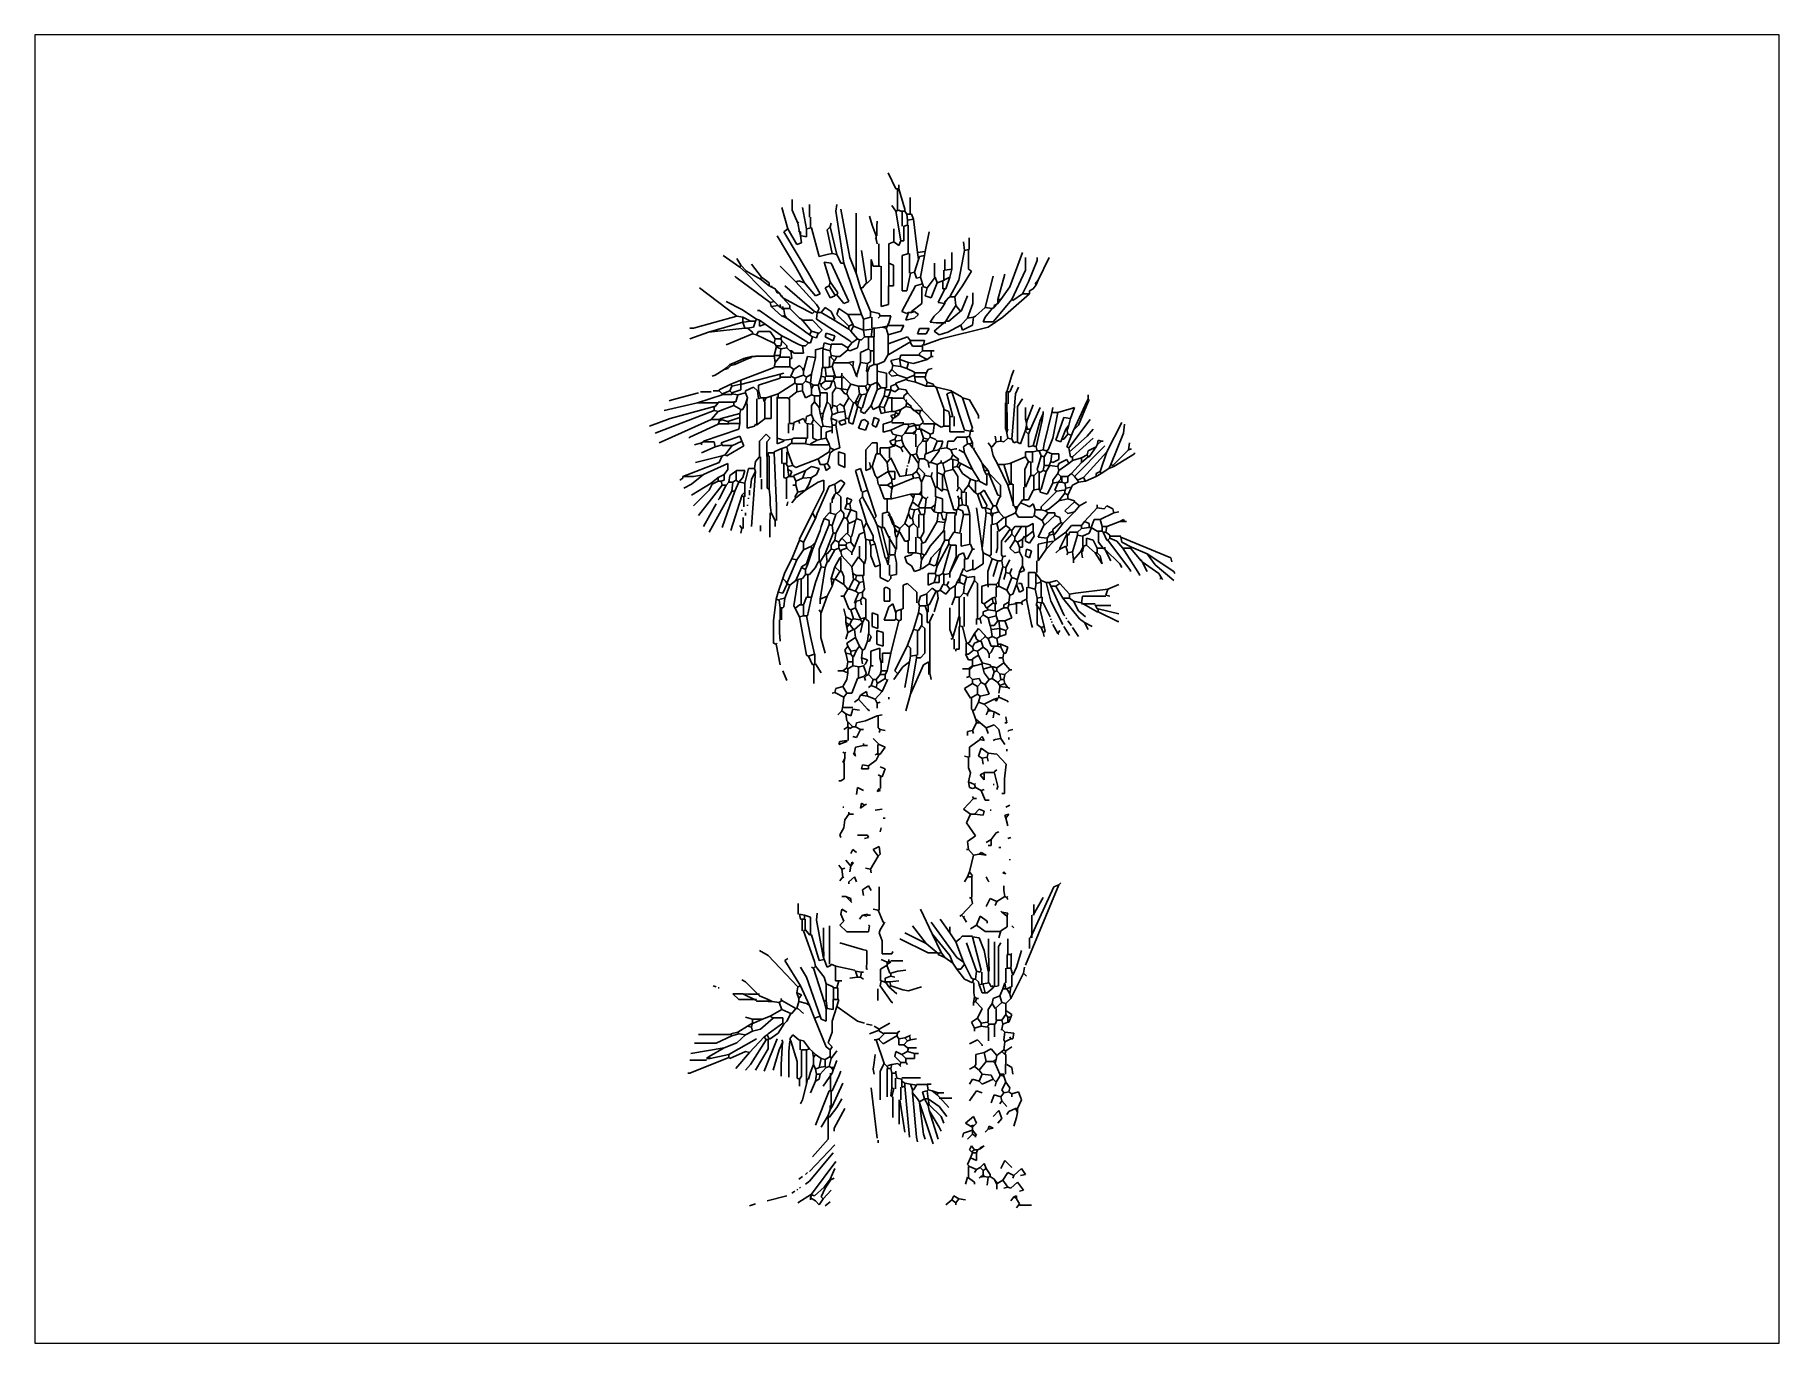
# Paper-space layout 'Drawing21' of a CAD drawing. Header units: millimetres. Extents: x 1 to 634, y 3 to 477.
# The model-space entities are those that its viewports show. They can reach past a viewport. Long polylines and large blocks are cut down to what shows.
import ezdxf

# ---------------------------------------------------------------- set-up
doc = ezdxf.new("R2010")
doc.units = ezdxf.units.MM
doc.layers.add('Standard', color=7, linetype='Continuous')

msp = doc.modelspace()

# ---------------------------------------------------------------- linework, layer by layer
at = {"layer": 'Standard', "color": 3, "linetype": 'Continuous'}
for p, q in [((455.4, 647.56), (453.8, 650.76)), ((455.4, 647.56), (456, 647.56)), ((455.7, 647.56), (455.7, 643.16)), ((456, 647.56), (456, 648.36)), ((456, 647.56), (457.2, 643.36)), ((433.4, 639.36), (432.2, 643.76)), ((434.3, 643.16), (434.3, 645.36)), ((435.4, 640.56), (434.3, 643.16)), ((437.2, 639.36), (436.4, 643.76)), ((437.8, 643.16), (437.8, 644.36)), ((437.8, 643.16), (437.8, 641.76)), ((443.2, 642.96), (443.4, 644.36)), ((446, 633.56), (444.2, 643.36)), ((455.4, 642.96), (454.6, 644.16)), ((456, 643.16), (455.4, 642.96)), ((456, 643.16), (456.4, 642.96)), ((457.2, 643.36), (457.2, 642.96)), ((458.3, 642.36), (458.3, 645.76)), ((435.4, 640.56), (435.6, 640.76)), ((435.4, 640.56), (435.8, 638.76)), ((438.2, 639.56), (437.2, 639.36)), ((438, 641.76), (438, 639.56)), ((438.2, 639.56), (439.8, 633.76)), ((442, 639.76), (441.4, 639.16)), ((442, 639.76), (442.2, 640.56)), ((442, 639.76), (443.4, 634.16)), ((444.8, 632.36), (443.2, 642.96)), ((447.3, 630.16), (447.3, 642.56)), ((450.6, 640.16), (450, 641.96)), ((451.4, 637.96), (450.6, 640.16)), ((451.5, 639.96), (451.6, 640.96)), ((451.5, 637.96), (451.5, 639.96)), ((455.4, 642.96), (456.4, 636.96)), ((456.4, 642.96), (457.2, 642.96)), ((456.7, 642.96), (456.7, 639.96)), ((457.8, 640.16), (457, 639.96)), ((457, 639.96), (457, 636.96)), ((457.2, 642.96), (457.6, 642.36)), ((457.6, 642.36), (458.6, 642.36)), ((457.6, 642.36), (457.8, 641.16)), ((459, 641.36), (457.8, 641.16)), ((457.8, 641.16), (457.8, 640.16)), ((457.9, 640.16), (457.9, 634.36)), ((458.6, 642.36), (459, 641.36)), ((459, 641.36), (459.8, 634.56)), ((435, 631.56), (431.2, 637.96)), ((433.4, 639.36), (432.6, 638.76)), ((432.6, 638.76), (437.6, 630.36)), ((433.4, 639.36), (435.2, 636.16)), ((435.2, 636.16), (436.2, 636.56)), ((435.8, 638.76), (435.6, 638.96)), ((435.8, 638.76), (436, 637.96)), ((435.8, 638.76), (436, 638.76)), ((436, 638.76), (436, 637.96)), ((436, 637.96), (436.2, 637.96)), ((436.2, 636.56), (436, 637.96)), ((437.2, 637.76), (436.2, 637.96)), ((437.2, 639.36), (437.2, 637.76)), ((441.4, 639.16), (442.4, 634.36)), ((451.4, 637.36), (451.2, 637.56)), ((451.4, 637.96), (451.4, 637.36)), ((451.4, 637.36), (451.4, 637.16)), ((451.4, 637.36), (451.6, 636.36)), ((451.4, 637.16), (451.6, 636.36)), ((451.9, 636.36), (451.9, 631.76)), ((455, 636.76), (454, 636.36)), ((454, 636.36), (454, 632.36)), ((455, 636.76), (455, 639.36)), ((456, 635.96), (455, 636.76)), ((456.4, 636.96), (456, 635.96)), ((457, 636.96), (456.4, 636.96)), ((461.4, 634.76), (462.2, 638.76)), ((469.4, 634.96), (469.2, 636.76)), ((470.3, 635.16), (470.3, 637.56)), ((423.6, 631.56), (420.2, 633.96)), ((423.8, 631.96), (423, 633.36)), ((439.8, 633.76), (441.4, 634.16)), ((440.8, 632.56), (442.2, 632.36)), ((442, 628.56), (440.8, 632.56)), ((441.4, 634.16), (442.4, 634.36)), ((442.4, 634.36), (443.4, 634.16)), ((443.4, 634.16), (444.2, 632.36)), ((447.4, 630.16), (446, 633.56)), ((449.4, 628.36), (448.4, 634.96)), ((450.8, 631.76), (450.4, 633.16)), ((450.4, 633.16), (450.4, 629.16)), ((458, 634.36), (456.7, 633.96)), ((456.7, 633.96), (456.7, 626.76)), ((458.2, 634.36), (458.2, 630.36)), ((460, 633.16), (459.2, 630.56)), ((461.4, 634.76), (459.8, 634.56)), ((459.8, 634.56), (460, 633.16)), ((460.2, 633.76), (460, 633.16)), ((461.2, 633.96), (460.2, 633.76)), ((461.2, 633.96), (460.4, 629.56)), ((461.4, 634.76), (461.2, 633.96)), ((465.4, 630.96), (465.4, 633.16)), ((466.8, 631.16), (466.8, 634.56)), ((469.4, 634.96), (468.2, 628.96)), ((470.2, 635.16), (469.4, 634.96)), ((470.2, 635.16), (470.2, 631.16)), ((478.6, 627.56), (481.2, 634.56)), ((481.8, 630.96), (481.8, 633.56)), ((482.4, 628.56), (484.2, 632.96)), ((484.2, 632.96), (484.2, 633.56)), ((484.4, 628.96), (486.6, 633.56)), ((422.8, 629.56), (422.6, 629.76)), ((429.8, 624.36), (422.8, 629.56)), ((423.8, 631.96), (423.6, 631.56)), ((423.6, 631.56), (424.8, 630.56)), ((423.8, 631.96), (425, 630.76)), ((425, 630.76), (424.8, 630.56)), ((424.8, 630.56), (430.6, 624.56)), ((425, 630.76), (427.8, 629.16)), ((428, 629.56), (426, 632.16)), ((428, 629.56), (427.8, 629.16)), ((427.8, 629.16), (429.6, 627.76)), ((428, 629.56), (429.6, 628.36)), ((435, 628.56), (431.8, 631.76)), ((436.8, 628.36), (435, 631.56)), ((437.6, 630.36), (440, 626.16)), ((442.2, 632.36), (445.8, 624.56)), ((444.2, 632.36), (444.8, 632.36)), ((444.8, 632.36), (448.4, 621.96)), ((447.4, 630.16), (448.2, 627.36)), ((450.4, 629.16), (449.6, 628.36)), ((452.2, 631.76), (450.8, 631.76)), ((452.4, 631.76), (452.4, 623.56)), ((454, 632.36), (454.9, 631.96)), ((454, 632.36), (454, 627.76)), ((454.9, 631.96), (454.9, 627.76)), ((457.6, 626.76), (458.4, 630.36)), ((459.2, 630.56), (458.4, 630.36)), ((459.2, 630.56), (459.6, 629.36)), ((459.6, 629.36), (460.4, 629.56)), ((460.4, 629.56), (460.8, 628.16)), ((463.4, 629.56), (461.8, 627.36)), ((463.3, 629.56), (463.3, 632.36)), ((463.4, 629.56), (463.8, 628.36)), ((465.2, 628.96), (465, 628.76)), ((465.2, 630.96), (465.2, 628.76)), ((466.4, 629.56), (465.2, 628.96)), ((466.8, 631.16), (465.4, 630.96)), ((466.4, 629.56), (465.6, 627.16)), ((466.8, 631.16), (466.4, 629.56)), ((468.2, 628.96), (466.4, 625.56)), ((470.8, 630.76), (469, 627.76)), ((470.2, 631.16), (470.8, 630.76)), ((473.6, 623.36), (475.2, 629.76)), ((476.2, 624.96), (477.6, 630.16)), ((479, 624.96), (481.8, 630.96)), ((484.4, 628.96), (483.8, 628.16)), ((484.4, 628.96), (484, 627.96)), ((423, 621.56), (415.4, 627.36)), ((429.6, 628.36), (429.6, 627.76)), ((429.6, 627.76), (430, 627.56)), ((430, 627.56), (430.2, 627.76)), ((430, 627.56), (430.8, 627.16)), ((430.8, 627.16), (431.2, 626.36)), ((430.8, 627.16), (431.6, 626.36)), ((431.2, 626.36), (431.6, 626.36)), ((431.6, 626.36), (432.2, 625.56)), ((432.2, 625.56), (432.4, 625.76)), ((432.2, 625.56), (432.4, 625.36)), ((432.4, 625.36), (433.8, 623.76)), ((432.4, 625.36), (435.6, 623.56)), ((438.8, 622.56), (432.8, 627.76)), ((435, 628.56), (435.6, 628.76)), ((435, 628.56), (439.2, 623.96)), ((435.6, 628.76), (436.8, 628.36)), ((439, 625.76), (436.8, 628.36)), ((440, 626.16), (439, 625.76)), ((441.8, 627.76), (441, 627.36)), ((441, 627.36), (442, 625.36)), ((442, 628.56), (441.8, 627.76)), ((441.8, 627.76), (443, 625.96)), ((442, 628.56), (443.6, 626.36)), ((442, 625.36), (443, 625.76)), ((443, 625.96), (443.4, 625.96)), ((443, 625.76), (443, 625.96)), ((443.6, 626.36), (443.4, 625.96)), ((444.8, 624.16), (443.4, 625.96)), ((448.2, 627.36), (450.2, 622.56)), ((448.6, 627.36), (448.2, 627.36)), ((449.4, 628.36), (448.6, 627.36)), ((449.6, 628.36), (449.4, 628.36)), ((453.9, 623.96), (453.9, 627.76)), ((454.9, 627.76), (454, 627.76)), ((459.4, 627.76), (456.6, 622.56)), ((456.7, 626.76), (457.6, 626.76)), ((460.8, 628.16), (459.4, 627.76)), ((460.7, 627.56), (460.7, 624.16)), ((460.8, 628.16), (461, 627.56)), ((461, 627.56), (461.8, 627.36)), ((461.4, 625.76), (461.8, 627.36)), ((462.6, 625.36), (461.4, 625.76)), ((463.8, 628.36), (462.6, 625.36)), ((465, 628.76), (463.8, 628.36)), ((465.4, 627.16), (464, 624.36)), ((465, 628.76), (465, 628.56)), ((465, 628.56), (465, 627.16)), ((465, 627.16), (465.4, 627.16)), ((465.6, 627.16), (465.4, 627.16)), ((466.4, 625.56), (466, 625.16)), ((466.4, 625.56), (467.4, 625.56)), ((469, 627.76), (467.4, 625.56)), ((467.4, 625.56), (467.6, 623.76)), ((468.8, 622.76), (470, 625.76)), ((471.1, 624.16), (471.1, 626.36)), ((476.8, 624.96), (478.6, 627.56)), ((482.6, 626.16), (477.2, 621.36)), ((481.2, 626.16), (479.2, 624.76)), ((481.2, 626.16), (482.4, 628.56)), ((481.2, 626.16), (482.6, 626.16)), ((483.4, 627.16), (482.6, 626.76)), ((482.6, 626.76), (482.6, 626.16)), ((484, 627.96), (483.4, 627.16)), ((483.8, 628.16), (484, 627.96)), ((424, 622.96), (420.8, 624.56)), ((427, 620.96), (424, 622.96)), ((427.6, 622.76), (427.2, 622.76)), ((431.8, 619.76), (427.6, 622.76)), ((430.6, 624.56), (429.8, 624.36)), ((429.8, 624.36), (430, 623.56)), ((431.4, 623.76), (430, 623.56)), ((430, 623.56), (432.2, 621.56)), ((430.6, 624.56), (431.4, 623.76)), ((431.4, 623.76), (431.6, 623.56)), ((431.8, 623.76), (431.6, 623.56)), ((431.6, 623.56), (432, 623.36)), ((431.8, 623.76), (431.8, 623.96)), ((431.8, 623.76), (432, 623.36)), ((432, 623.36), (432.2, 623.16)), ((432.4, 623.36), (432.2, 623.16)), ((432.2, 623.16), (432.6, 622.96)), ((432.4, 623.36), (432.4, 623.56)), ((432.4, 623.36), (432.6, 623.16)), ((432.6, 623.16), (433.8, 623.16)), ((432.6, 623.16), (432.6, 622.96)), ((432.6, 622.96), (432.8, 621.76)), ((433.8, 623.76), (433.8, 623.16)), ((433.8, 623.16), (435.8, 621.16)), ((435.6, 623.56), (438.4, 622.16)), ((438.4, 622.16), (438.8, 622.56)), ((438.8, 622.56), (439.4, 622.36)), ((439.2, 623.96), (439.8, 623.16)), ((439.4, 622.36), (439.2, 620.96)), ((439.8, 623.16), (439.4, 622.36)), ((439.4, 622.36), (439.6, 622.36)), ((439.6, 622.36), (440.2, 622.36)), ((440.2, 622.36), (441, 623.36)), ((440.2, 622.36), (442.8, 620.76)), ((441, 623.36), (442.2, 622.56)), ((442.2, 622.56), (443, 620.96)), ((443.8, 623.16), (443.4, 621.96)), ((443.4, 621.96), (445.8, 619.56)), ((445.6, 621.96), (443.8, 623.16)), ((445.8, 624.56), (444.8, 624.16)), ((445.6, 621.96), (448.4, 621.96)), ((445.6, 621.96), (446.6, 619.96)), ((448.4, 621.96), (448.8, 620.96)), ((450.2, 622.56), (450.2, 621.36)), ((450.2, 622.56), (452, 622.16)), ((452, 622.16), (452.2, 621.56)), ((452.4, 623.56), (453.9, 623.96)), ((456.6, 622.56), (457.6, 622.16)), ((458, 622.36), (457.4, 620.76)), ((457.6, 622.16), (458, 622.36)), ((458, 622.36), (458.6, 622.36)), ((460.7, 624.16), (458.6, 622.56)), ((458.6, 622.56), (458.6, 622.36)), ((459.2, 622.56), (458.6, 622.36)), ((460, 621.96), (459.2, 622.56)), ((459.2, 621.16), (460, 621.96)), ((464.4, 622.76), (463.2, 621.56)), ((464, 624.36), (465.4, 624.16)), ((465.4, 624.16), (464.4, 622.76)), ((466, 625.16), (465.4, 624.36)), ((466, 625.16), (465.4, 624.56)), ((465.4, 624.56), (465.4, 624.36)), ((465.4, 624.36), (465.4, 624.16)), ((467.6, 623.76), (466.2, 621.56)), ((468.8, 622.76), (466.2, 620.56)), ((467.6, 623.76), (468.4, 622.76)), ((468.4, 622.76), (468.8, 622.76)), ((470, 621.16), (471.1, 624.16)), ((473.6, 623.36), (471.6, 621.56)), ((473.6, 623.36), (475, 623.16)), ((473.6, 621.36), (475, 623.16)), ((475.4, 623.36), (475, 623.16)), ((478, 623.76), (475.2, 620.46)), ((476.2, 624.16), (475.4, 623.36)), ((476.2, 624.16), (475.4, 623.76)), ((475.4, 623.76), (475.4, 623.36)), ((476.8, 624.96), (476.2, 624.16)), ((476.2, 624.96), (476.8, 624.96)), ((476.2, 624.96), (476.2, 624.16)), ((479, 624.96), (478, 623.76)), ((479.2, 624.76), (479, 624.96)), ((414.2, 619.16), (413.4, 619.16)), ((417.2, 618.36), (413.4, 616.96)), ((423, 621.56), (414.2, 619.16)), ((424.2, 620.36), (417.2, 618.36)), ((424.6, 619.16), (417.2, 618.36)), ((423, 621.56), (424.2, 621.36)), ((424.2, 621.36), (425.8, 620.56)), ((424.2, 621.36), (424.2, 620.36)), ((424.2, 620.36), (424.4, 620.36)), ((424.2, 620.36), (424.6, 619.16)), ((425.8, 620.56), (424.4, 620.36)), ((424.6, 619.16), (425.2, 619.16)), ((426.4, 619.36), (425.2, 619.16)), ((425.2, 619.16), (426.2, 618.36)), ((425.8, 620.56), (426.8, 620.56)), ((426.2, 618.36), (426.2, 617.96)), ((426.8, 620.56), (426.4, 619.36)), ((427, 620.96), (426.8, 620.56)), ((427, 620.96), (427.6, 620.76)), ((427, 617.76), (427.4, 618.46)), ((427.4, 618.46), (429.8, 618.46)), ((427.6, 620.76), (427.6, 619.56)), ((427.6, 620.76), (428.8, 619.96)), ((427.6, 619.56), (428.8, 619.96)), ((428.8, 619.96), (432.2, 617.56)), ((429.8, 618.46), (430.8, 616.96)), ((437.6, 616.16), (431.8, 619.76)), ((432.2, 621.56), (432.4, 621.56)), ((432.8, 621.76), (432.4, 621.56)), ((432.4, 621.56), (433.2, 621.16)), ((432.8, 621.76), (433.2, 621.16)), ((433.2, 621.16), (437.8, 617.76)), ((435.8, 621.16), (436.2, 620.96)), ((436.2, 620.96), (438.2, 618.56)), ((436.2, 620.76), (438.4, 620.76)), ((438.2, 618.56), (437.8, 617.76)), ((438.2, 618.56), (439.6, 618.16)), ((438.4, 620.76), (440.4, 618.76)), ((439.2, 620.96), (446, 616.56)), ((440.4, 618.76), (439.8, 618.16)), ((443, 620.96), (442.8, 620.76)), ((442.8, 620.76), (445.8, 618.96)), ((446.6, 619.96), (445.8, 619.56)), ((445.8, 619.56), (445.8, 618.96)), ((445.8, 618.96), (446.2, 618.56)), ((446.8, 619.56), (446.2, 618.56)), ((446.2, 618.56), (447.6, 616.96)), ((446.6, 619.96), (446.8, 619.56)), ((446.8, 619.56), (448.8, 618.76)), ((450.2, 621.36), (448.8, 620.96)), ((448.8, 620.96), (448.8, 618.76)), ((450.6, 618.96), (448.8, 618.76)), ((448.8, 618.76), (449, 617.36)), ((450.6, 618.96), (450.4, 617.36)), ((450.5, 621.36), (450.5, 619.16)), ((450.8, 619.16), (450.6, 618.96)), ((450.8, 619.16), (451, 619.16)), ((451, 619.16), (451, 617.36)), ((451, 619.16), (451.2, 619.16)), ((452.6, 619.36), (451.2, 619.16)), ((452.2, 621.56), (451.8, 621.16)), ((452.2, 621.66), (454.4, 621.66)), ((453.6, 619.56), (452.6, 619.36)), ((452.6, 619.36), (453.4, 619.16)), ((453.6, 619.36), (453.4, 619.16)), ((453.4, 619.16), (453.8, 617.76)), ((454, 620.16), (453.6, 619.56)), ((453.6, 619.66), (457, 619.66)), ((453.6, 619.56), (453.6, 619.36)), ((456.4, 618.56), (453.8, 617.76)), ((454.4, 621.66), (454, 620.16)), ((457, 619.66), (456.4, 618.56)), ((457.4, 620.76), (459.2, 621.16)), ((459.8, 617.96), (460.2, 619.06)), ((460.2, 619.06), (462.2, 619.06)), ((462.2, 619.06), (461.6, 617.96)), ((463.2, 621.56), (462.4, 620.36)), ((462.4, 620.36), (463.6, 620.26)), ((465.6, 620.56), (463.2, 618.56)), ((463.2, 618.56), (464.2, 617.76)), ((463.6, 620.26), (465.6, 620.26)), ((464.2, 617.76), (466, 618.36)), ((474.2, 619.36), (464.6, 616.96)), ((466.2, 621.56), (465.6, 620.56)), ((466.2, 620.56), (465.6, 620.56)), ((466, 618.36), (468.6, 619.76)), ((470, 621.16), (468.6, 619.76)), ((469, 618.76), (468.6, 619.76)), ((471, 619.76), (469, 618.76)), ((471.2, 621.36), (470, 621.16)), ((471.2, 621.36), (471, 619.76)), ((471.6, 621.56), (471.2, 621.36)), ((473.2, 620.46), (473.6, 621.36)), ((475.2, 620.46), (473.2, 620.46)), ((477.2, 621.36), (474.2, 619.36)), ((426.2, 617.96), (420.8, 615.76)), ((426.2, 617.96), (427, 617.76)), ((427, 617.76), (430.4, 616.16)), ((430.4, 616.16), (430.6, 616.16)), ((430.8, 616.96), (430.6, 616.16)), ((430.6, 616.16), (431, 615.56)), ((431, 615.16), (430.6, 613.56)), ((430.8, 616.96), (432, 616.96)), ((431, 615.56), (431, 615.36)), ((432, 615.56), (431, 615.56)), ((431, 615.36), (431, 615.16)), ((431, 615.36), (432, 614.96)), ((432, 614.96), (431.8, 613.56)), ((432.2, 617.56), (432, 616.96)), ((432, 616.96), (432.2, 616.56)), ((432.2, 616.56), (432, 615.56)), ((433.2, 615.16), (432, 614.96)), ((432.2, 617.56), (435.8, 615.76)), ((432.2, 616.56), (433.2, 615.56)), ((433.2, 615.56), (433.2, 615.16)), ((433.2, 615.16), (433.8, 614.56)), ((435.8, 615.76), (436.4, 615.56)), ((437, 615.56), (436.4, 615.56)), ((436.4, 615.56), (436.6, 614.06)), ((437.6, 616.16), (437, 615.56)), ((438, 616.16), (437.6, 616.16)), ((437.8, 617.76), (438.4, 617.36)), ((438.4, 617.36), (438, 616.16)), ((439.2, 617.16), (438.4, 617.36)), ((440.6, 615.16), (439, 614.76)), ((439, 614.76), (439, 613.16)), ((439.6, 618.16), (439.2, 617.16)), ((439.8, 618.16), (439.6, 618.16)), ((440.5, 614.76), (440.5, 611.16)), ((440.8, 616.16), (440.6, 615.16)), ((440.6, 615.16), (440.6, 614.96)), ((440.6, 614.96), (440.6, 614.76)), ((440.6, 614.96), (442, 614.56)), ((442.2, 615.76), (440.8, 616.16)), ((441, 617.36), (441.2, 618.16)), ((442.6, 616.56), (441, 617.36)), ((441.2, 618.16), (443, 617.56)), ((442.2, 615.76), (442, 614.56)), ((442.2, 615.86), (444.4, 615.86)), ((443, 617.56), (442.6, 616.56)), ((445.6, 614.76), (444, 613.36)), ((444.4, 615.86), (445.6, 615.16)), ((446.4, 616.16), (445.6, 615.16)), ((445.6, 615.16), (445.6, 614.76)), ((446, 614.56), (445.6, 614.76)), ((446, 616.56), (446.4, 616.16)), ((447.6, 615.16), (446, 614.56)), ((447.6, 616.96), (446.4, 616.16)), ((447.6, 616.96), (448, 616.76)), ((448, 616.76), (447.6, 615.16)), ((448.4, 616.76), (448, 616.76)), ((449.8, 614.96), (448.2, 614.16)), ((449, 617.36), (448.4, 616.76)), ((449, 617.36), (449.8, 617.36)), ((449.8, 617.36), (450.4, 617.36)), ((449.8, 617.36), (449.8, 614.96)), ((449.8, 614.96), (450.2, 614.56)), ((450.4, 617.36), (451, 617.36)), ((450.9, 617.36), (450.9, 614.56)), ((453.8, 617.76), (453.8, 615.96)), ((457.8, 617.36), (453.8, 615.96)), ((453.8, 615.96), (453.8, 613.76)), ((458.4, 616.36), (454, 613.76)), ((458.4, 616.56), (457.8, 617.36)), ((458.4, 616.66), (461.2, 616.66)), ((458.4, 616.56), (458.4, 616.36)), ((458.4, 616.36), (458.4, 616.16)), ((458.4, 616.16), (458.8, 615.46)), ((458.8, 615.46), (460.8, 615.46)), ((461.6, 617.96), (459.8, 617.96)), ((460.8, 615.76), (460.8, 614.56)), ((460.8, 615.76), (461, 615.76)), ((461.2, 616.66), (461, 615.76)), ((461, 615.76), (461.2, 615.76)), ((464.6, 616.96), (461.2, 615.76)), ((421, 611.16), (420.4, 610.76)), ((421.6, 611.76), (421, 611.16)), ((421, 611.16), (421.2, 610.96)), ((421.8, 611.56), (421.2, 610.96)), ((422.6, 612.16), (421.6, 611.76)), ((421.6, 611.76), (421.8, 611.56)), ((422.6, 611.76), (421.8, 611.56)), ((424.4, 612.96), (422.6, 612.16)), ((424.4, 612.56), (422.6, 611.76)), ((422.6, 612.16), (422.6, 611.96)), ((422.6, 611.96), (422.6, 611.76)), ((430.6, 611.16), (423.8, 608.56)), ((425.2, 613.16), (424.4, 612.96)), ((425.4, 612.96), (424.4, 612.56)), ((424.4, 612.96), (424.4, 612.56)), ((426, 613.36), (425.2, 613.16)), ((425.2, 613.16), (425.4, 612.96)), ((426, 613.16), (425.4, 612.96)), ((426, 613.36), (426.8, 613.36)), ((426, 613.36), (426, 613.16)), ((430.6, 613.46), (426.8, 613.46)), ((430.6, 613.56), (430.8, 613.56)), ((430.6, 613.56), (430.8, 612.16)), ((430.8, 612.16), (430.6, 611.16)), ((433.8, 611.26), (430.6, 611.26)), ((430.8, 613.56), (431.8, 613.56)), ((431.8, 613.36), (430.8, 612.16)), ((431.8, 613.56), (431.8, 613.36)), ((431.8, 613.26), (433.8, 613.26)), ((433.8, 614.56), (434, 614.56)), ((433.8, 612.96), (433.8, 611.36)), ((434.2, 612.96), (433.8, 612.96)), ((433.8, 611.36), (434.6, 610.76)), ((434, 614.56), (434.2, 614.56)), ((434, 614.56), (434.2, 612.96)), ((434.6, 614.06), (434.2, 614.56)), ((436.6, 614.06), (434.6, 614.06)), ((434.6, 610.76), (435.8, 611.56)), ((435.8, 611.56), (436.4, 610.96)), ((437.4, 613.36), (436.6, 610.36)), ((439, 613.16), (437.4, 613.36)), ((439, 613.16), (438.2, 609.76)), ((440.4, 611.16), (440.2, 609.36)), ((440.4, 611.16), (441, 611.16)), ((441, 611.16), (441.6, 611.16)), ((441, 611.16), (441.2, 609.36)), ((441.9, 611.36), (441.6, 611.16)), ((442.4, 611.36), (441.6, 611.16)), ((441.9, 613.36), (441.9, 611.36)), ((442, 614.56), (442.2, 613.56)), ((442.2, 613.56), (443.4, 613.36)), ((442.2, 613.56), (442.2, 613.36)), ((442.2, 613.36), (442.2, 613.16)), ((442.2, 613.16), (442.8, 612.56)), ((442.6, 611.96), (442.4, 611.36)), ((442.4, 611.36), (443, 609.56)), ((442.8, 612.56), (442.6, 611.96)), ((445.8, 612.06), (442.6, 612.06)), ((443, 612.56), (442.8, 612.56)), ((443.4, 613.36), (443, 612.56)), ((444, 613.36), (443.4, 613.36)), ((445.8, 612.16), (446.8, 612.36)), ((445.8, 612.16), (446.6, 611.36)), ((446.8, 612.36), (446.6, 611.36)), ((446.6, 611.36), (447.4, 609.36)), ((448.2, 612.16), (447.4, 609.36)), ((448.2, 614.16), (448.2, 612.16)), ((448.2, 612.16), (449.6, 611.96)), ((449.6, 611.96), (449.4, 610.36)), ((450.2, 612.36), (449.6, 611.96)), ((450, 611.36), (449.6, 610.16)), ((451, 611.76), (450, 611.36)), ((450.2, 614.56), (450.8, 614.56)), ((450.2, 614.56), (450.2, 612.36)), ((450.9, 614.56), (450.9, 611.76)), ((451, 611.76), (451.6, 611.76)), ((453, 612.36), (451.6, 611.76)), ((451.6, 611.76), (451.6, 610.36)), ((453.8, 613.76), (453, 612.36)), ((454, 613.76), (453.8, 613.76)), ((456.2, 612.96), (454.4, 612.56)), ((454.4, 612.56), (454.8, 611.56)), ((454.8, 611.56), (454.6, 610.76)), ((454.8, 611.56), (456.4, 611.36)), ((456.4, 613.66), (456.2, 612.96)), ((456.2, 612.96), (456.2, 612.76)), ((456.2, 612.76), (458, 612.16)), ((456.2, 612.76), (456.2, 612.56)), ((456.2, 612.56), (456.4, 611.36)), ((460.2, 613.66), (456.4, 613.66)), ((456.4, 611.36), (457.6, 610.96)), ((458, 612.16), (457.6, 610.96)), ((459, 611.96), (458, 612.16)), ((461.8, 612.76), (459, 611.96)), ((460.8, 614.56), (460.2, 613.96)), ((460.2, 613.96), (460.2, 613.56)), ((460.2, 613.56), (461.8, 612.76)), ((460.8, 614.56), (462.6, 614.56)), ((462.6, 613.36), (461.8, 612.76)), ((462.6, 614.56), (462.6, 613.36)), ((462.6, 614.56), (463.2, 614.56)), ((462.6, 613.36), (463, 613.36)), ((418.6, 609.56), (418, 609.36)), ((420.4, 610.76), (418.6, 609.56)), ((421.8, 607.76), (419.4, 606.56)), ((421.2, 610.96), (420.4, 610.76)), ((423.8, 608.56), (421.8, 607.76)), ((421.8, 607.76), (422, 607.36)), ((423.8, 607.76), (422, 607.36)), ((423.8, 608.56), (423.8, 607.76)), ((423.8, 607.76), (424, 607.76)), ((423.8, 607.76), (423.8, 606.56)), ((431.8, 609.76), (424, 607.76)), ((431.8, 608.96), (427.4, 607.56)), ((434.8, 607.96), (431.4, 605.76)), ((431.8, 609.76), (432.6, 609.96)), ((431.8, 609.76), (431.8, 608.96)), ((434, 609.16), (431.8, 609.16)), ((434.6, 610.76), (434, 609.36)), ((434, 609.36), (434.8, 608.96)), ((436.6, 609.56), (434.8, 608.96)), ((434.8, 608.96), (434.8, 607.96)), ((434.8, 607.96), (435.2, 607.76)), ((435.2, 607.76), (436.4, 607.76)), ((435.2, 607.76), (435.2, 606.16)), ((436.4, 610.96), (436.6, 610.36)), ((437, 608.36), (436.4, 607.76)), ((436.4, 607.76), (436.4, 606.36)), ((436.6, 610.36), (436.6, 609.56)), ((436.6, 609.56), (437.2, 609.16)), ((437.2, 609.16), (437, 608.36)), ((437, 608.36), (438, 607.96)), ((438.2, 609.76), (437.2, 609.16)), ((438.2, 609.76), (438, 607.96)), ((438, 607.96), (438, 607.76)), ((438, 607.96), (438.6, 607.56)), ((438, 607.76), (438.2, 606.76)), ((439.8, 607.96), (439.6, 607.56)), ((440.2, 609.36), (439.8, 607.96)), ((439.8, 607.96), (440.2, 607.76)), ((440.2, 609.36), (441, 609.16)), ((441, 608.36), (440.2, 607.76)), ((440.2, 607.36), (440.2, 607.76)), ((441.2, 609.36), (441, 609.16)), ((441, 609.16), (441, 608.36)), ((441, 608.36), (442.4, 608.36)), ((441.2, 609.36), (442.6, 609.36)), ((442.4, 608.36), (442, 607.16)), ((442.4, 608.36), (442.6, 608.36)), ((443, 609.56), (442.6, 609.36)), ((442.6, 609.36), (442.8, 608.96)), ((442.8, 608.96), (442.6, 608.36)), ((442.6, 608.36), (442.8, 608.36)), ((443.2, 609.16), (442.8, 608.96)), ((442.8, 608.36), (443.2, 606.96)), ((443, 609.56), (443.2, 609.16)), ((443.2, 609.16), (444.2, 609.16)), ((444.4, 609.56), (444.2, 609.16)), ((444.2, 609.16), (444.6, 608.96)), ((444.4, 609.56), (444.4, 609.96)), ((444.4, 609.56), (444.8, 609.16)), ((444.4, 608.96), (444.4, 606.76)), ((444.8, 609.16), (444.6, 608.96)), ((444.8, 609.16), (446.2, 607.76)), ((446.2, 607.76), (445.6, 606.56)), ((446.2, 607.76), (447.8, 607.36)), ((447.4, 609.36), (447.6, 609.16)), ((449.6, 607.76), (449.2, 607.36)), ((449.4, 610.36), (449.6, 610.16)), ((449.6, 610.16), (449.6, 607.76)), ((449.6, 607.76), (450.2, 607.56)), ((451.6, 608.16), (450.2, 607.56)), ((451.6, 610.36), (453.5, 609.96)), ((451.6, 610.36), (451.6, 608.16)), ((451.6, 608.16), (452.4, 606.96)), ((451.6, 608.16), (451.6, 607.96)), ((451.6, 607.96), (451.6, 606.56)), ((453.5, 609.96), (453.5, 606.96)), ((454.6, 610.76), (454, 609.96)), ((454, 609.96), (454.6, 609.36)), ((455.4, 607.76), (454.4, 607.36)), ((454.6, 610.76), (455.8, 609.56)), ((454.6, 609.36), (455.8, 609.56)), ((457.6, 608.76), (455.4, 607.96)), ((455.4, 607.96), (455.4, 607.76)), ((455.4, 607.76), (456, 606.76)), ((455.8, 609.56), (457.6, 608.96)), ((457.6, 610.96), (459.2, 610.16)), ((459.2, 609.56), (457.6, 608.96)), ((457.6, 608.96), (457.6, 608.76)), ((457.6, 608.76), (457.6, 608.56)), ((457.6, 608.56), (459.4, 608.16)), ((459.2, 610.16), (459.2, 609.56)), ((459.2, 610.06), (461.6, 610.06)), ((459.2, 609.56), (459.2, 609.36)), ((459.2, 609.36), (459.4, 608.16)), ((459.2, 609.26), (461.4, 609.26)), ((459.4, 608.16), (461.6, 607.36)), ((461.6, 609.96), (461.4, 608.96)), ((461.4, 608.96), (461.8, 608.16)), ((461.6, 609.96), (462, 610.76)), ((461.8, 608.16), (461.6, 607.36)), ((461.8, 608.16), (463, 607.76)), ((462, 610.76), (462.8, 610.96)), ((463, 607.76), (463.2, 607.36)), ((478, 606.16), (479, 609.56)), ((479, 609.56), (479.4, 610.56)), ((409.8, 604.56), (409.2, 604.36)), ((415.2, 605.96), (409.8, 604.56)), ((420, 605.56), (415, 603.96)), ((415.6, 606.16), (417.8, 606.16)), ((419.4, 606.36), (418.2, 606.36)), ((422.4, 604.06), (419.2, 604.06)), ((419.4, 606.56), (419.4, 606.36)), ((419.4, 606.36), (420, 605.76)), ((421.6, 606.36), (420, 605.76)), ((420, 605.76), (420, 605.56)), ((420, 605.66), (422, 605.66)), ((422, 607.36), (421.6, 606.36)), ((421.6, 606.36), (422, 605.96)), ((423.8, 606.56), (422, 605.96)), ((422, 605.96), (422, 605.76)), ((422, 605.76), (423.2, 605.56)), ((422, 605.76), (422, 605.56)), ((422.8, 604.16), (422.4, 604.16)), ((422.4, 604.16), (422.4, 603.36)), ((423.2, 605.56), (422.8, 604.16)), ((424.8, 605.96), (423.2, 605.56)), ((426.4, 607.16), (424.8, 606.36)), ((424.8, 606.36), (424.8, 605.96)), ((424.8, 605.96), (425.2, 604.96)), ((425.2, 604.96), (424.8, 603.76)), ((425.2, 604.96), (425, 603.76)), ((427.2, 606.36), (426.4, 607.16)), ((427.1, 604.76), (427.1, 599.56)), ((427.4, 606.56), (427.2, 606.36)), ((427.2, 606.36), (427.4, 604.76)), ((427.4, 607.56), (427.4, 606.56)), ((427.4, 606.56), (427.8, 604.96)), ((427.8, 604.96), (427.4, 604.76)), ((427.8, 604.96), (428.4, 604.96)), ((428.4, 604.96), (428.6, 604.16)), ((428.4, 604.96), (429, 604.96)), ((429, 604.96), (428.6, 604.16)), ((428.7, 604.16), (428.7, 600.76)), ((430.2, 605.36), (429, 604.96)), ((430, 605.36), (430, 600.76)), ((431.4, 605.76), (430.2, 605.36)), ((431.2, 605.16), (431.2, 598.16)), ((431.4, 605.76), (431.4, 605.16)), ((431.4, 604.96), (433.4, 604.96)), ((435.2, 606.16), (433.4, 604.76)), ((433.7, 604.76), (433.75, 601.76)), ((436.4, 606.36), (435.2, 606.16)), ((436.4, 606.36), (437, 604.96)), ((437, 604.96), (438.2, 605.56)), ((438.6, 607.56), (438.2, 606.76)), ((438.2, 606.76), (438.2, 605.56)), ((438.2, 605.56), (438.8, 605.36)), ((438.8, 604.16), (438.2, 603.36)), ((438.6, 607.56), (439.6, 607.56)), ((438.8, 605.36), (438.8, 604.16)), ((438.8, 605.36), (440, 605.36)), ((438.8, 604.16), (439.8, 602.96)), ((439.6, 607.56), (440, 605.96)), ((439.9, 605.36), (439.9, 602.96)), ((440, 605.96), (440, 605.36)), ((440, 605.96), (441.4, 605.96)), ((441, 606.56), (440.2, 607.36)), ((441.4, 604.16), (440.6, 601.76)), ((442, 607.16), (441, 606.56)), ((441.4, 605.96), (441.4, 604.16)), ((441.4, 604.16), (442, 603.56)), ((443.2, 606.96), (442.5, 605.96)), ((442.5, 605.96), (442.5, 603.36)), ((443.2, 606.96), (444.2, 606.76)), ((444.2, 606.76), (444.4, 606.76)), ((444.2, 606.76), (445, 605.76)), ((444.4, 606.76), (445.6, 606.56)), ((445.8, 604.96), (444.8, 603.16)), ((445, 605.76), (445.4, 605.76)), ((445.6, 606.56), (445.4, 605.76)), ((445.4, 605.76), (445.8, 604.96)), ((445.8, 604.96), (446.8, 603.96)), ((447.2, 604.16), (447, 603.96)), ((448, 605.76), (447.2, 604.16)), ((447.2, 604.16), (447.8, 604.16)), ((447.2, 604.16), (447.2, 603.96)), ((447.8, 604.16), (447.6, 603.16)), ((447.8, 607.36), (449.2, 607.36)), ((447.8, 607.36), (448, 605.76)), ((448.4, 605.56), (447.8, 604.16)), ((448, 605.76), (448.4, 605.56)), ((449.4, 605.76), (448.4, 605.56)), ((449.4, 605.76), (448.6, 602.96)), ((449.2, 607.36), (449.6, 606.16)), ((449.6, 606.16), (449.4, 605.76)), ((450.2, 607.56), (449.6, 606.16)), ((451.6, 606.56), (450.4, 603.36)), ((452.4, 606.96), (451.6, 606.56)), ((453, 605.36), (452, 603.16)), ((452.4, 606.96), (453.2, 606.96)), ((453.2, 606.56), (453, 605.36)), ((453, 605.36), (453.6, 605.16)), ((453.8, 604.96), (453, 602.96)), ((453.2, 606.96), (453.2, 606.56)), ((453.5, 606.96), (453.2, 606.96)), ((453.2, 606.56), (454.4, 606.56)), ((454, 605.36), (453.6, 605.16)), ((453.6, 605.16), (453.8, 604.96)), ((453.8, 604.96), (454.8, 604.96)), ((454.4, 606.56), (454, 605.36)), ((454.4, 607.36), (454.4, 606.56)), ((455.2, 606.16), (454.4, 606.56)), ((454.6, 604.96), (454.6, 602.16)), ((454.8, 604.86), (457, 604.86)), ((456, 606.76), (455.2, 606.16)), ((456, 606.76), (457.4, 606.56)), ((457.8, 605.96), (457, 605.36)), ((457, 605.36), (457, 604.76)), ((457, 604.76), (457.4, 604.36)), ((457.4, 606.56), (457.8, 605.96)), ((457.4, 604.36), (457.6, 604.56)), ((457.4, 604.36), (457.6, 603.96)), ((457.8, 605.96), (460.8, 602.56)), ((461.6, 607.36), (463.2, 607.36)), ((463.2, 607.36), (463.6, 607.16)), ((463.6, 607.16), (466.8, 606.36)), ((463.6, 607.16), (465.2, 602.76)), ((466.8, 606.16), (465.8, 605.76)), ((465.8, 605.76), (467, 601.16)), ((466.8, 606.36), (466.8, 606.16)), ((466.8, 606.16), (469.4, 598.36)), ((466.8, 606.16), (467, 606.16)), ((467, 606.16), (468.8, 605.16)), ((468.8, 605.16), (469, 604.96)), ((469, 604.96), (471, 598.76)), ((469, 604.96), (470.4, 604.56)), ((470.4, 604.56), (472.2, 601.36)), ((477.9, 606.16), (477.9, 603.96)), ((478, 606.16), (478.6, 606.16)), ((478.3, 606.16), (478.3, 603.76)), ((478.6, 606.16), (479.2, 607.56)), ((479, 596.56), (479.8, 605.76)), ((479.8, 605.76), (480.4, 607.16)), ((480.2, 603.16), (481.2, 604.76)), ((494.4, 604.36), (492, 599.16)), ((494.6, 604.16), (492.6, 599.36)), ((494.6, 604.76), (494.4, 604.36)), ((494.4, 604.36), (494.6, 604.16)), ((494.6, 604.76), (494.6, 605.56)), ((494.6, 604.76), (494.8, 604.36)), ((494.8, 604.36), (494.6, 604.16)), ((409.4, 600.76), (405.2, 599.16)), ((418.4, 602.36), (406.4, 597.76)), ((415, 603.96), (408.2, 602.36)), ((417.8, 600.56), (408.4, 596.36)), ((418.4, 603.16), (409.4, 600.76)), ((415, 603.96), (419.2, 603.96)), ((419.2, 602.16), (417.8, 600.56)), ((417.8, 600.56), (419.4, 600.56)), ((418.4, 603.16), (418.4, 602.36)), ((418.6, 603.16), (418.4, 603.16)), ((418.4, 602.36), (419.2, 602.16)), ((419.2, 603.96), (418.6, 603.16)), ((422.4, 603.36), (419.2, 602.16)), ((419.8, 600.76), (419.4, 600.56)), ((419.4, 600.56), (419.4, 600.36)), ((423.6, 601.76), (419.8, 600.76)), ((419.8, 600.76), (419.8, 600.56)), ((419.8, 600.56), (419.8, 600.36)), ((419.8, 600.56), (421.2, 600.16)), ((423.6, 600.96), (421.2, 600.16)), ((422.4, 603.36), (423.8, 602.56)), ((423.8, 602.56), (423.6, 601.76)), ((423.6, 601.76), (423.6, 600.96)), ((423.6, 600.96), (423.6, 599.76)), ((424.2, 602.56), (423.8, 602.56)), ((424.8, 603.76), (424.2, 602.56)), ((424.8, 603.76), (425, 603.76)), ((425.1, 603.76), (425.1, 598.76)), ((428.8, 600.76), (427, 599.36)), ((430, 600.76), (428.8, 600.76)), ((433.75, 601.76), (433.75, 599.76)), ((435.6, 600.36), (436.6, 600.76)), ((436.6, 600.76), (437, 599.96)), ((437.2, 601.16), (437, 599.96)), ((438.2, 601.56), (437.2, 601.16)), ((438.2, 603.36), (438.2, 601.56)), ((438.2, 601.56), (438.6, 600.56)), ((438.6, 600.56), (438.2, 599.56)), ((438.6, 600.56), (440.2, 598.96)), ((439.8, 602.96), (440, 601.76)), ((440, 601.76), (440.4, 600.16)), ((440, 601.76), (440.6, 601.76)), ((440.6, 601.76), (440.4, 600.16)), ((442, 603.56), (442.2, 602.56)), ((442.6, 603.36), (442.2, 602.56)), ((442.2, 602.56), (442.4, 601.76)), ((442.4, 601.76), (442.2, 600.76)), ((442.2, 600.76), (443.4, 600.36)), ((442.2, 600.76), (442.4, 599.36)), ((442.6, 601.56), (442.4, 601.76)), ((442.6, 603.36), (443.4, 603.16)), ((443.6, 601.96), (442.6, 601.56)), ((443.4, 603.16), (444, 603.76)), ((443.4, 603.16), (443.6, 601.96)), ((445, 602.16), (443.6, 601.96)), ((445, 600.56), (443.8, 600.16)), ((444, 603.76), (444.8, 603.16)), ((444.8, 603.16), (445, 602.16)), ((445, 602.16), (445.2, 600.76)), ((445.2, 600.76), (445, 600.56)), ((445.2, 599.76), (445, 600.56)), ((445.2, 600.76), (445.8, 600.76)), ((446.8, 603.96), (445.8, 600.76)), ((445.8, 599.96), (445.8, 600.76)), ((447.6, 602.96), (446.6, 599.56)), ((446.8, 603.96), (447, 603.96)), ((447, 603.96), (447.2, 603.96)), ((447.2, 603.96), (447.6, 603.16)), ((447.6, 603.16), (448.4, 602.76)), ((447.6, 603.16), (447.6, 602.96)), ((448.2, 602.16), (448.4, 602.76)), ((449, 601.76), (448.2, 602.16)), ((448.6, 602.96), (448.4, 602.76)), ((448.4, 600.36), (449, 600.56)), ((450.4, 603.36), (449, 601.76)), ((449, 600.56), (449.8, 599.96)), ((450.4, 603.36), (450.8, 602.56)), ((450.6, 599.36), (451, 600.96)), ((450.8, 602.56), (452, 603.16)), ((451, 600.96), (452, 600.56)), ((452, 600.56), (451.4, 598.96)), ((452, 603.16), (453, 602.96)), ((452, 603.16), (452.4, 601.76)), ((452.4, 601.76), (453.2, 601.96)), ((453, 602.96), (453.2, 601.96)), ((454.4, 602.16), (453.2, 601.96)), ((454.4, 602.16), (455.2, 602.16)), ((455.2, 601.56), (454.4, 601.36)), ((454.4, 601.36), (454.8, 600.76)), ((454.8, 600.76), (454.6, 600.16)), ((455.2, 600.96), (454.8, 600.76)), ((456.4, 602.56), (455.2, 602.16)), ((455.2, 602.16), (455.4, 601.96)), ((455.4, 601.96), (455.2, 601.56)), ((455.2, 601.56), (455.2, 600.96)), ((456, 601.56), (455.2, 600.96)), ((455.4, 601.96), (456, 601.56)), ((456.4, 602.56), (456, 601.56)), ((457.4, 603.16), (456.4, 602.56)), ((457.6, 603.96), (457.4, 603.16)), ((457.4, 603.16), (458.4, 602.96)), ((457.6, 603.96), (458.6, 603.16)), ((458.6, 603.16), (458.4, 602.96)), ((458.4, 602.96), (459, 602.36)), ((458.4, 602.96), (458.6, 602.96)), ((458.6, 602.96), (459.2, 602.36)), ((459, 602.36), (459.2, 602.36)), ((459.2, 602.36), (460.2, 601.56)), ((459.2, 602.36), (459.4, 602.36)), ((459.4, 602.36), (460.4, 602.36)), ((460.4, 602.36), (460.2, 601.56)), ((460.2, 601.56), (461, 599.96)), ((460.4, 602.36), (460.6, 602.36)), ((460.8, 602.56), (460.6, 602.36)), ((460.6, 602.36), (460.8, 602.36)), ((460.8, 602.36), (463.4, 599.76)), ((465.2, 602.76), (465.2, 602.56)), ((465.2, 602.56), (465.2, 599.16)), ((465.2, 602.56), (466.2, 602.16)), ((466.2, 602.16), (466.4, 601.16)), ((466.4, 601.16), (466.4, 599.16)), ((466.4, 601.16), (467, 601.16)), ((467.3, 601.16), (467.3, 599.16)), ((472.2, 601.36), (472.2, 600.76)), ((477.6, 601.96), (478, 601.96)), ((477.7, 603.96), (477.7, 601.96)), ((477.7, 601.96), (477.7, 598.56)), ((477.8, 603.96), (478, 603.76)), ((478, 603.76), (478, 601.96)), ((478.1, 601.96), (478.1, 598.56)), ((480.2, 595.96), (480.2, 603.16)), ((481.8, 600.56), (481.8, 602.96)), ((481.8, 600.56), (482, 599.76)), ((481.8, 600.56), (482.2, 600.56)), ((482.2, 600.56), (482, 599.76)), ((482.2, 600.56), (483.4, 603.56)), ((482.8, 598.56), (484.8, 602.96)), ((485.4, 601.76), (484.8, 600.36)), ((485.4, 601.76), (485.2, 600.36)), ((485.4, 601.76), (485.4, 602.16)), ((487.2, 601.96), (485.6, 595.56)), ((487.2, 601.96), (487.4, 602.96)), ((487.2, 601.96), (488.4, 601.96)), ((488.4, 601.96), (487.4, 596.76)), ((489.6, 600.96), (488, 596.36)), ((488.4, 601.96), (491.2, 602.76)), ((491, 600.76), (489.6, 600.96)), ((491, 600.76), (490.6, 599.36)), ((490.6, 594.76), (495, 600.56)), ((491.8, 602.96), (491, 600.76)), ((491.2, 602.76), (491.8, 602.96)), ((413.4, 596.96), (413.2, 596.76)), ((419.2, 599.56), (413.4, 596.96)), ((423.4, 598.56), (416.2, 596.16)), ((419.4, 600.16), (419.2, 599.56)), ((421.4, 599.66), (419.2, 599.66)), ((419.4, 600.36), (419.4, 600.16)), ((419.4, 600.36), (419.8, 600.36)), ((423.6, 597.16), (419.8, 595.76)), ((421.2, 600.16), (421.4, 599.76)), ((421.4, 599.76), (423.6, 599.76)), ((423.6, 599.76), (423.4, 598.56)), ((424, 596.16), (423.6, 597.16)), ((425.1, 598.76), (426.6, 599.16)), ((426.6, 599.16), (426.8, 599.56)), ((427, 599.36), (426.8, 599.56)), ((429, 597.56), (427.6, 596.16)), ((429.8, 596.76), (429, 597.56)), ((431.2, 598.16), (431.2, 596.76)), ((433.5, 599.76), (433.5, 597.76)), ((433.8, 599.76), (434.6, 599.76)), ((434.6, 599.76), (434.4, 598.36)), ((435.6, 600.36), (434.6, 599.96)), ((434.6, 599.96), (434.6, 599.76)), ((435.6, 600.36), (435.8, 599.76)), ((437, 599.96), (437.2, 599.76)), ((437.2, 599.76), (438.2, 599.56)), ((437.4, 599.76), (437.4, 596.76)), ((438.5, 599.56), (438.5, 596.76)), ((440.6, 599.16), (440.2, 598.96)), ((440.2, 598.96), (440.2, 596.56)), ((440.4, 600.16), (440.6, 599.16)), ((440.6, 599.16), (442.4, 598.96)), ((442.4, 598.36), (441.2, 597.96)), ((441.2, 597.96), (441.2, 596.76)), ((442.4, 599.36), (442.4, 599.16)), ((442.4, 599.36), (443.2, 599.36)), ((442.4, 599.16), (442.4, 598.96)), ((442.4, 598.96), (442.4, 598.36)), ((442.4, 598.36), (442.4, 597.76)), ((443.4, 600.36), (443.2, 599.36)), ((443.2, 599.36), (444, 594.76)), ((443.8, 600.16), (444.2, 599.36)), ((444.2, 599.36), (445.2, 599.76)), ((446.6, 599.56), (445.8, 599.96)), ((447.8, 598.76), (448.4, 600.36)), ((449.2, 598.36), (447.8, 598.76)), ((449.8, 599.96), (449.2, 598.36)), ((451.4, 598.96), (450.6, 599.36)), ((454.6, 600.16), (452.8, 599.56)), ((452.8, 599.56), (452.8, 597.96)), ((452.8, 597.96), (454.4, 598.36)), ((457, 599.56), (454.4, 598.36)), ((454.4, 598.36), (454.8, 597.56)), ((454.6, 599.86), (457, 599.86)), ((454.8, 597.56), (455.6, 597.36)), ((455.6, 597.36), (455.2, 596.56)), ((455.6, 597.36), (456.6, 597.16)), ((457.2, 597.76), (456.6, 597.16)), ((456.6, 597.16), (456.6, 596.36)), ((457, 599.56), (458, 599.56)), ((458, 598.96), (457.2, 597.76)), ((457.2, 597.76), (458.8, 597.76)), ((458, 599.56), (459, 599.76)), ((458, 599.56), (458, 598.96)), ((459.4, 599.36), (458, 598.96)), ((459.4, 598.16), (458.8, 597.76)), ((458.8, 597.76), (459.2, 597.56)), ((459, 599.76), (459.4, 599.36)), ((459.4, 598.16), (459.2, 597.56)), ((459.4, 599.36), (459.4, 599.16)), ((459.4, 599.36), (460.2, 599.36)), ((459.4, 599.16), (459.6, 598.56)), ((459.6, 598.56), (459.4, 598.16)), ((459.5, 597.56), (459.5, 594.96)), ((459.6, 598.56), (460.2, 598.56)), ((461, 599.96), (460.2, 599.36)), ((460.2, 599.36), (460.2, 598.56)), ((460.2, 598.56), (460.4, 598.56)), ((460.4, 598.56), (460.6, 598.56)), ((460.4, 598.56), (461, 596.76)), ((460.6, 598.56), (462.4, 597.56)), ((461, 599.66), (463.2, 599.66)), ((462.4, 596.96), (462, 596.56)), ((463, 597.76), (462.4, 597.56)), ((462.4, 597.56), (462.4, 596.96)), ((462.4, 596.96), (463.4, 596.56)), ((463.2, 599.36), (463, 597.76)), ((463.4, 599.76), (463.2, 599.36)), ((463.4, 599.76), (464.6, 598.96)), ((464.6, 598.96), (465.2, 599.16)), ((465.2, 599.16), (466.4, 599.16)), ((466.4, 599.16), (466.4, 598.06)), ((466.4, 598.06), (469.4, 598.06)), ((467.8, 596.96), (467.2, 596.16)), ((469.8, 596.96), (467.8, 596.96)), ((469.4, 598.36), (470.6, 598.16)), ((470.4, 597.16), (469.8, 596.96)), ((469.8, 596.96), (470, 595.56)), ((470.6, 598.16), (470.4, 597.16)), ((470.4, 597.16), (471, 595.76)), ((471, 598.76), (470.6, 598.16)), ((470.6, 598.16), (470.8, 598.16)), ((470.8, 598.16), (471.2, 598.16)), ((475.8, 595.96), (475.6, 597.16)), ((476.8, 596.16), (476.8, 597.16)), ((477.8, 598.56), (478.2, 598.56)), ((477.8, 598.56), (478, 597.76)), ((478.2, 598.56), (478, 597.76)), ((478, 597.76), (478.2, 596.76)), ((481.8, 598.36), (480.8, 595.56)), ((482, 599.36), (481.8, 598.36)), ((482.2, 598.56), (481.8, 598.36)), ((481.8, 598.36), (481.8, 598.16)), ((481.8, 598.16), (482.4, 597.56)), ((482, 599.76), (482, 599.36)), ((482, 599.36), (482.2, 598.56)), ((482.2, 598.56), (482.8, 598.56)), ((482.8, 598.56), (482.4, 597.56)), ((482.4, 597.56), (482.4, 594.96)), ((484.8, 600.36), (483.4, 595.16)), ((485.2, 600.36), (484, 594.96)), ((484.8, 600.36), (485.2, 600.36)), ((490, 598.56), (489.2, 596.56)), ((490.4, 597.56), (489.6, 596.56)), ((490.6, 599.36), (490, 598.56)), ((490, 598.56), (490.2, 598.56)), ((490.2, 598.56), (490.4, 597.56)), ((490.2, 598.56), (490.4, 598.56)), ((491.2, 597.36), (490.2, 594.96)), ((490.6, 599.36), (490.4, 598.56)), ((490.4, 597.56), (491.2, 597.36)), ((490.8, 593.96), (494.4, 597.16)), ((491.6, 598.36), (491.2, 597.36)), ((492, 599.16), (491.6, 598.36)), ((492.2, 598.96), (491.6, 598.36)), ((492, 599.16), (492.2, 598.96)), ((492.6, 599.36), (492.2, 598.96)), ((494.4, 597.16), (495.6, 598.56)), ((498.4, 593.96), (501.4, 599.96)), ((499.2, 591.36), (501.8, 597.76)), ((501.8, 597.76), (502, 599.56)), ((408.4, 596.36), (407.2, 595.76)), ((415.8, 595.76), (414.4, 595.36)), ((416.2, 595.96), (415.8, 595.76)), ((415.8, 595.76), (415.8, 595.36)), ((418.6, 594.96), (415.8, 593.76)), ((416.2, 596.16), (416.2, 595.96)), ((416.2, 595.96), (418.4, 595.96)), ((418.4, 595.96), (418.6, 594.96)), ((420, 595.36), (418.6, 594.96)), ((419.8, 595.76), (420, 595.36)), ((420, 595.26), (422, 595.26)), ((422, 595.16), (420.6, 593.36)), ((424.4, 595.16), (421, 593.16)), ((424, 596.16), (422, 595.16)), ((424, 596.16), (424.4, 595.16)), ((427.6, 596.16), (427.6, 592.96)), ((429.1, 595.96), (429.8, 596.76)), ((429.1, 593.16), (429.1, 595.96)), ((430.6, 593.76), (429.4, 593.76)), ((429.4, 593.76), (429.4, 593.16)), ((432, 594.56), (430.6, 593.96)), ((430.6, 593.96), (430.6, 593.76)), ((430.6, 593.76), (431.1, 582.96)), ((431.2, 596.76), (431.2, 595.56)), ((431.2, 596.76), (432.6, 596.36)), ((431.2, 595.56), (432.6, 596.16)), ((433.2, 594.96), (432, 594.56)), ((432.2, 594.56), (432.2, 591.56)), ((434.2, 596.56), (432.6, 596.36)), ((432.6, 596.16), (432.6, 596.36)), ((433.4, 595.16), (433.2, 594.96)), ((433.2, 594.96), (433.4, 593.96)), ((433.2, 593.96), (433.2, 591.56)), ((434.2, 595.76), (433.4, 595.16)), ((433.4, 593.96), (434.4, 591.16)), ((434.6, 596.76), (434.2, 596.56)), ((434.2, 596.56), (434.2, 595.76)), ((434.2, 595.66), (437, 595.66)), ((437.2, 596.76), (434.6, 596.76)), ((437.2, 596.76), (437, 595.56)), ((437, 595.56), (438, 595.36)), ((437.4, 596.76), (437.2, 596.76)), ((439.4, 596.36), (438, 595.56)), ((438, 595.56), (438, 595.36)), ((438.2, 595.36), (438, 595.36)), ((441.8, 595.36), (438.2, 595.36)), ((438.5, 596.76), (439.4, 596.36)), ((440.2, 596.56), (439.4, 596.36)), ((441.8, 593.96), (439.6, 592.56)), ((441.2, 596.76), (440.2, 596.56)), ((441.2, 596.76), (441.8, 595.56)), ((442, 593.76), (441.6, 591.96)), ((441.8, 595.56), (442, 594.76)), ((442, 594.76), (441.8, 593.96)), ((441.8, 593.96), (442, 593.76)), ((442, 594.76), (442.8, 594.36)), ((442.8, 594.36), (442, 593.76)), ((444, 594.76), (442.8, 594.36)), ((443.7, 593.96), (445, 593.56)), ((443.7, 591.36), (443.7, 593.96)), ((445, 593.56), (445, 590.76)), ((450.6, 595.76), (449.3, 594.36)), ((449.3, 594.36), (449.3, 590.16)), ((451.6, 595.76), (450.6, 595.76)), ((451.4, 593.56), (450.6, 590.96)), ((451.4, 593.56), (452.2, 593.56)), ((451.6, 593.56), (451.6, 595.76)), ((453.8, 594.76), (452.2, 594.76)), ((452.2, 594.76), (452.2, 593.56)), ((452.2, 593.56), (453.6, 591.76)), ((455.2, 595.16), (453.8, 594.76)), ((454.1, 594.76), (454.1, 592.76)), ((455.2, 596.56), (454.2, 596.16)), ((454.2, 596.16), (454.6, 595.36)), ((454.6, 595.36), (455.2, 595.36)), ((455.2, 596.56), (455.4, 596.16)), ((455.4, 596.16), (455.2, 595.36)), ((455.2, 595.36), (455.2, 595.16)), ((455.2, 595.36), (456.4, 594.76)), ((456.6, 596.36), (455.4, 596.16)), ((457, 595.16), (456.4, 594.76)), ((456.4, 594.76), (456.8, 593.96)), ((456.6, 596.36), (457, 595.16)), ((457, 595.16), (458.4, 593.36)), ((459.6, 593.56), (458.8, 593.36)), ((459.8, 594.96), (459.6, 593.56)), ((459.6, 593.56), (460, 592.56)), ((460.8, 596.16), (459.8, 594.96)), ((461, 596.76), (460.8, 596.16)), ((460.8, 596.16), (461.8, 596.16)), ((461, 596.76), (462, 596.56)), ((461.4, 593.56), (461.2, 592.56)), ((461.6, 593.56), (461.4, 593.56)), ((461.6, 596.16), (461.6, 593.56)), ((463, 594.16), (461.6, 593.56)), ((462, 596.56), (461.8, 596.16)), ((464.2, 594.16), (462.6, 591.96)), ((463.8, 596.16), (463, 594.16)), ((464.2, 594.36), (463, 594.16)), ((463.4, 596.56), (463.8, 596.16)), ((463.8, 596.16), (465, 596.16)), ((464.6, 594.96), (464.2, 594.56)), ((465.8, 594.76), (464.2, 594.56)), ((464.2, 594.56), (464.2, 594.36)), ((464.2, 594.36), (464.2, 594.16)), ((465, 596.16), (464.6, 594.96)), ((466, 596.16), (465.8, 594.76)), ((465.8, 594.76), (466.6, 594.36)), ((467.2, 596.16), (466, 596.16)), ((466.6, 594.36), (467.6, 594.56)), ((466.6, 594.36), (467, 593.36)), ((467.6, 594.56), (467.8, 594.56)), ((469.4, 593.76), (468.2, 594.36)), ((470, 595.56), (469.2, 594.96)), ((469.2, 594.96), (469.4, 593.76)), ((469.4, 593.76), (471, 590.36)), ((470, 595.56), (470.4, 595.56)), ((471, 595.76), (470.4, 595.56)), ((470.4, 595.56), (471, 594.76)), ((471, 595.76), (471, 594.76)), ((471, 594.76), (471.2, 594.56)), ((471.2, 594.56), (471.4, 594.76)), ((471.2, 594.56), (472.8, 591.96)), ((474.8, 594.96), (474.2, 595.76)), ((475, 594.96), (474.8, 594.96)), ((474.8, 594.96), (475.2, 593.16)), ((475.8, 595.96), (475, 594.96)), ((476.8, 596.16), (475.8, 595.96)), ((477.4, 595.96), (476.8, 596.16)), ((478.2, 596.76), (477.4, 595.96)), ((478.2, 596.76), (479, 596.56)), ((479, 596.56), (479.4, 595.76)), ((479.4, 595.76), (480, 595.96)), ((480.8, 595.56), (480, 595.96)), ((483.4, 593.96), (481.8, 593.96)), ((481.8, 593.96), (481.8, 592.96)), ((482.4, 594.96), (483.4, 595.16)), ((483.2, 593.96), (483.2, 591.76)), ((483.4, 595.16), (484, 594.96)), ((484.2, 594.16), (483.4, 593.96)), ((484, 594.96), (484.2, 594.16)), ((484.2, 594.16), (484.6, 594.16)), ((485.4, 594.36), (484.6, 594.16)), ((484.6, 594.16), (485, 593.16)), ((485.6, 595.56), (485.4, 594.36)), ((485.4, 594.36), (486, 594.16)), ((486.2, 593.96), (485.6, 592.96)), ((486.4, 594.36), (486, 594.16)), ((486, 594.16), (486.2, 593.96)), ((486.2, 593.96), (487.2, 593.56)), ((487.4, 596.76), (486.4, 594.36)), ((487.2, 593.56), (487, 591.96)), ((487.2, 593.56), (488.6, 593.56)), ((488, 596.36), (489, 595.96)), ((488.6, 593.56), (488.6, 592.36)), ((489, 595.96), (489.2, 596.56)), ((489.6, 596.56), (489.2, 596.56)), ((490.2, 594.96), (490.6, 594.76)), ((490.6, 594.76), (490.8, 593.96)), ((490.8, 593.96), (491, 592.96)), ((491.4, 592.96), (495.6, 596.76)), ((491.8, 588.96), (498, 595.16)), ((498.4, 593.96), (493.6, 588.76)), ((494.6, 594.16), (494.4, 593.36)), ((496.2, 594.96), (494.6, 594.16)), ((496.2, 594.96), (494.8, 592.96)), ((496.4, 595.36), (496.2, 594.96)), ((496.6, 596.36), (496.4, 595.36)), ((497.2, 596.16), (496.4, 595.36)), ((497.2, 596.16), (496.6, 596.36)), ((498.4, 593.96), (497, 589.96)), ((497.2, 596.16), (497.6, 596.16)), ((502.8, 594.36), (499.6, 591.16)), ((499.8, 590.96), (504, 593.56)), ((502.8, 594.36), (503, 595.76)), ((502.8, 594.36), (503.4, 594.56)), ((504, 593.56), (504, 593.76)), ((419.4, 591.76), (412, 588.96)), ((420, 593.16), (414.6, 591.76)), ((416.2, 589.36), (421.2, 591.56)), ((420, 593.16), (419.4, 591.76)), ((420.6, 593.36), (420, 593.16)), ((421.2, 590.36), (420.4, 589.36)), ((421, 593.16), (420.6, 593.36)), ((421.2, 591.56), (421.2, 590.36)), ((423, 590.16), (421.6, 589.16)), ((422.9, 590.16), (422.9, 588.16)), ((423, 590.16), (424.6, 590.16)), ((424.6, 590.16), (424.2, 588.76)), ((425.4, 590.56), (424.6, 587.56)), ((426.6, 590.56), (425.4, 590.56)), ((426.8, 589.96), (426, 578.76)), ((426.8, 589.96), (426, 588.36)), ((426.8, 591.96), (426.6, 590.56)), ((426.6, 590.56), (426.8, 589.96)), ((427.6, 592.96), (426.8, 591.96)), ((427.8, 592.96), (427.8, 588.76)), ((429, 593.16), (429.4, 593.16)), ((429.2, 593.16), (429.2, 586.56)), ((429.6, 593.16), (429.6, 586.56)), ((432.4, 591.56), (433, 591.56)), ((432.6, 591.56), (432.6, 588.76)), ((433, 591.56), (433.4, 590.96)), ((434.4, 591.16), (433.4, 590.96)), ((433.4, 590.96), (433.4, 590.36)), ((433.4, 590.36), (433.6, 588.96)), ((433.4, 590.36), (434.2, 589.96)), ((434.2, 589.96), (433.8, 588.96)), ((435, 590.76), (434.4, 591.16)), ((437, 590.16), (434.6, 589.16)), ((439.6, 592.56), (435, 590.76)), ((437, 590.16), (436.4, 588.56)), ((437, 590.16), (438.2, 590.96)), ((438.2, 590.96), (439.8, 590.56)), ((439.8, 590.56), (439.2, 589.36)), ((439.6, 592.56), (440, 591.36)), ((440, 591.36), (440.8, 591.36)), ((441.4, 591.56), (440.8, 591.36)), ((441.2, 590.16), (440.8, 591.36)), ((442, 590.76), (441.2, 590.16)), ((441.6, 591.96), (441.4, 591.56)), ((441.4, 591.56), (442, 590.76)), ((445, 590.76), (443.7, 591.36)), ((448.2, 590.56), (447.2, 590.16)), ((447.2, 590.16), (448.4, 585.96)), ((449.6, 586.16), (448.2, 590.56)), ((449.3, 590.16), (450.2, 590.56)), ((450.2, 590.96), (450, 591.76)), ((450.2, 590.56), (450.2, 590.96)), ((450.2, 590.96), (450.6, 590.96)), ((450.6, 590.96), (451.2, 589.16)), ((453.8, 589.96), (451.6, 588.56)), ((454.4, 592.76), (453.6, 591.76)), ((453.6, 591.76), (453.8, 589.96)), ((453.8, 589.96), (454.6, 588.36)), ((453.8, 589.96), (454, 589.96)), ((454, 589.96), (455.2, 589.96)), ((454.4, 592.76), (456.2, 588.96)), ((455.2, 589.96), (455.2, 588.36)), ((457.4, 589.16), (457.6, 590.56)), ((457.8, 591.16), (457.8, 590.96)), ((458.4, 593.36), (458, 591.56)), ((458.4, 593.36), (458.8, 593.36)), ((458.8, 593.36), (460, 591.56)), ((459.6, 589.96), (458.8, 589.36)), ((460, 590.76), (459.6, 589.96)), ((459.6, 589.96), (460.2, 589.16)), ((460.2, 592.56), (460, 591.56)), ((460, 592.56), (460.2, 592.56)), ((460, 591.56), (460, 590.76)), ((460, 590.76), (461.2, 589.56)), ((460.2, 592.56), (461.2, 592.56)), ((461.2, 592.56), (462, 591.96)), ((462, 591.96), (462, 591.76)), ((462, 591.76), (462.6, 591.76)), ((462, 591.76), (462.2, 590.76)), ((462.6, 591.96), (462.6, 591.76)), ((462.6, 591.76), (463.8, 591.36)), ((464.6, 591.76), (463.8, 591.36)), ((463.8, 591.36), (463.8, 589.76)), ((464.6, 591.76), (464.6, 592.16)), ((464.6, 591.76), (465, 591.56)), ((466.6, 592.56), (465, 591.56)), ((465, 591.56), (465.4, 589.96)), ((465.4, 589.96), (465.2, 589.36)), ((467, 590.36), (465.4, 589.96)), ((467, 593.36), (466.6, 592.56)), ((466.6, 592.56), (467, 592.36)), ((467, 593.36), (468.2, 592.36)), ((467, 592.36), (468, 592.16)), ((467, 592.36), (467, 590.76)), ((467.8, 590.96), (467, 590.76)), ((467, 590.76), (467, 590.56)), ((467, 590.56), (468, 588.96)), ((467, 590.56), (467, 590.36)), ((468.2, 591.76), (467.8, 590.96)), ((467.8, 590.96), (468.2, 590.76)), ((468.2, 592.36), (468, 592.16)), ((468, 592.16), (468.2, 591.76)), ((468.2, 591.76), (468.6, 591.56)), ((468.6, 591.56), (468.2, 590.76)), ((468.2, 590.76), (469, 589.56)), ((468.6, 591.56), (471, 590.36)), ((471, 590.36), (472.4, 588.16)), ((472.8, 591.96), (473, 591.56)), ((473, 591.56), (473.4, 590.16)), ((473, 591.56), (474.2, 590.16)), ((473.4, 590.16), (473.8, 589.36)), ((473.4, 590.16), (474.2, 590.16)), ((474.2, 590.16), (474.4, 589.56)), ((475.2, 593.16), (476.2, 591.36)), ((476.2, 591.36), (478.2, 587.16)), ((476.2, 591.36), (477.4, 591.36)), ((478.6, 591.56), (477.4, 591.36)), ((477.4, 591.36), (478.6, 587.36)), ((481.8, 592.96), (478.6, 591.56)), ((478.9, 591.56), (478.9, 587.36)), ((482.4, 591.96), (481.7, 590.36)), ((481.7, 590.36), (481.7, 586.96)), ((481.8, 592.96), (482.4, 591.96)), ((482.4, 591.96), (483, 591.76)), ((482.9, 591.76), (482.9, 589.16)), ((484.4, 589.96), (483.6, 589.16)), ((485, 593.16), (484.2, 590.36)), ((484.2, 590.36), (484.4, 589.96)), ((484.4, 589.96), (484.8, 589.76)), ((485.4, 590.16), (484.8, 589.76)), ((485, 593.16), (485.6, 592.96)), ((486, 589.96), (485, 586.36)), ((485.6, 591.16), (485.4, 590.16)), ((485.4, 590.16), (486, 589.96)), ((485.6, 592.96), (485.6, 591.16)), ((485.6, 591.16), (486.6, 591.16)), ((486.6, 590.96), (486, 589.96)), ((487, 591.96), (486.6, 591.16)), ((486.6, 591.16), (486.6, 590.96)), ((486.6, 591.16), (488.4, 590.96)), ((487.4, 591.76), (487, 591.96)), ((488.6, 592.36), (487.4, 591.76)), ((488.6, 591.56), (488.4, 590.96)), ((488.4, 590.96), (488.6, 590.16)), ((488.6, 590.16), (488.4, 589.56)), ((490.2, 592.36), (488.6, 591.56)), ((490.6, 591.56), (488.6, 590.16)), ((490.6, 591.56), (490.2, 592.36)), ((491.4, 592.16), (490.6, 591.56)), ((491, 592.96), (491.4, 592.96)), ((493.2, 591.76), (491.2, 589.56)), ((491.4, 592.96), (491.4, 592.16)), ((493.2, 592.76), (491.4, 592.16)), ((494.4, 593.36), (493.2, 592.76)), ((494.6, 592.96), (493.2, 591.76)), ((493.2, 592.76), (493.2, 591.76)), ((494.4, 593.36), (494.6, 592.96)), ((494.8, 592.96), (494.6, 592.96)), ((497, 589.96), (496.2, 589.56)), ((497, 589.96), (497.2, 589.56)), ((498.8, 590.56), (497.2, 589.56)), ((499.2, 591.36), (498.8, 590.56)), ((499.8, 590.96), (498.8, 590.56)), ((499.2, 591.36), (499.6, 591.16)), ((499.6, 591.16), (499.8, 590.96)), ((412, 588.56), (411.4, 588.16)), ((412, 588.96), (412, 588.56)), ((414.2, 588.91), (412, 588.91)), ((413.8, 587.36), (412.2, 586.56)), ((416.2, 589.36), (413.8, 587.36)), ((417.8, 587.56), (413.8, 585.16)), ((416.2, 589.26), (414.2, 588.91)), ((420, 587.16), (415.2, 580.96)), ((418, 587.36), (417.4, 586.16)), ((419.2, 588.76), (417.8, 587.56)), ((417.8, 587.56), (418, 587.36)), ((419.2, 587.96), (418, 587.36)), ((420.4, 589.36), (419.2, 588.76)), ((419.2, 588.76), (419.2, 587.96)), ((419.2, 587.96), (419.8, 587.96)), ((420.8, 587.16), (419.4, 584.36)), ((420.4, 588.16), (419.8, 587.96)), ((419.8, 587.96), (420, 587.16)), ((420, 587.16), (420.8, 587.16)), ((420.4, 589.36), (420.4, 588.16)), ((421.4, 587.76), (420.8, 587.16)), ((421.6, 589.16), (421.4, 587.76)), ((421.4, 587.76), (422.2, 587.76)), ((422.2, 587.76), (422, 585.96)), ((422.8, 588.16), (422.2, 587.76)), ((423.4, 587.76), (422.6, 585.96)), ((422.8, 588.16), (423.4, 587.76)), ((424.2, 588.76), (423.4, 587.76)), ((423.4, 587.76), (423.6, 587.76)), ((423.6, 587.76), (424.6, 587.56)), ((424.6, 587.56), (424.6, 585.76)), ((426, 588.36), (425.8, 586.56)), ((428, 588.36), (428, 586.36)), ((429.2, 586.56), (429.6, 586.36)), ((429.6, 586.56), (429.6, 586.36)), ((429.6, 586.36), (429.8, 584.56)), ((432.6, 588.76), (433, 588.56)), ((433.6, 588.96), (433, 588.56)), ((433.1, 588.56), (433.1, 584.36)), ((433.6, 588.96), (433.8, 588.96)), ((433.8, 588.96), (434, 588.96)), ((434, 588.96), (434.6, 588.96)), ((435, 587.16), (434.4, 587.16)), ((434.6, 589.16), (434.6, 588.96)), ((434.6, 588.96), (435, 587.96)), ((436.4, 588.56), (435, 587.96)), ((435, 587.96), (435, 587.16)), ((435, 587.16), (435.4, 585.76)), ((438.2, 588.76), (436.4, 588.56)), ((437, 586.16), (439.6, 587.76)), ((437.6, 587.16), (437, 586.16)), ((438.2, 588.76), (437.6, 587.16)), ((439.2, 589.36), (438.2, 588.76)), ((441.8, 586.96), (439.4, 581.36)), ((439.6, 587.76), (440.7, 588.16)), ((440.7, 588.16), (440.7, 586.16)), ((443, 587.36), (441.8, 586.96)), ((443, 587.36), (444.2, 588.16)), ((443, 587.36), (443.2, 585.56)), ((445, 587.56), (443.8, 585.76)), ((444.2, 588.16), (445, 587.56)), ((451.2, 589.16), (451.6, 588.56)), ((451.6, 588.56), (451.8, 587.36)), ((451.8, 587.36), (452, 587.16)), ((452, 587.16), (453.6, 587.16)), ((452, 587.16), (453, 584.36)), ((454.6, 587.76), (453.6, 587.16)), ((453.6, 587.16), (454.4, 586.76)), ((454.8, 586.96), (454.4, 586.76)), ((454.4, 586.76), (454.6, 586.36)), ((454.6, 586.36), (454.4, 584.76)), ((455.2, 588.36), (454.6, 588.36)), ((454.6, 588.36), (454.6, 587.76)), ((454.6, 587.76), (454.8, 586.96)), ((454.8, 586.96), (454.6, 586.36)), ((454.8, 586.96), (455, 586.96)), ((459, 588.56), (455, 586.96)), ((456.2, 588.96), (457.4, 589.16)), ((458.8, 589.36), (457.4, 589.16)), ((458.8, 589.36), (459, 588.56)), ((460.2, 588.76), (459, 588.56)), ((460.2, 589.16), (460.2, 588.76)), ((460.2, 588.76), (460.6, 587.76)), ((461.2, 589.16), (460.6, 587.76)), ((460.6, 587.76), (460.6, 585.96)), ((461.2, 589.56), (461.2, 589.16)), ((461.2, 589.16), (462.6, 588.96)), ((462.6, 588.96), (462.8, 589.76)), ((462.6, 588.96), (463.4, 586.76)), ((463.4, 586.76), (463.8, 586.76)), ((463.5, 586.76), (463.5, 584.76)), ((463.8, 589.76), (463.8, 586.76)), ((463.8, 589.76), (464.8, 589.36)), ((463.8, 586.76), (464.8, 585.96)), ((464.8, 589.36), (465.2, 589.36)), ((464.8, 585.96), (465, 586.36)), ((464.9, 589.36), (464.9, 586.36)), ((465, 586.36), (466, 586.16)), ((465.2, 589.36), (466, 586.16)), ((468.2, 586.76), (467.8, 585.96)), ((468, 588.96), (468, 586.76)), ((468.2, 586.76), (468.8, 586.16)), ((469, 589.56), (470.6, 588.36)), ((470.2, 587.16), (469.4, 586.16)), ((470.6, 588.36), (470.2, 587.16)), ((470.2, 587.16), (471.4, 585.76)), ((470.6, 588.36), (471.8, 587.96)), ((471.6, 587.96), (471.6, 585.76)), ((472.4, 588.16), (471.8, 587.96)), ((472.4, 587.96), (472.4, 588.16)), ((473.9, 587.16), (472.4, 587.96)), ((474.4, 589.56), (473.8, 589.36)), ((473.9, 589.36), (473.9, 587.16)), ((474.4, 589.56), (476.7, 587.16)), ((474.4, 589.56), (474.4, 589.36)), ((474.4, 589.36), (476.2, 585.16)), ((476.7, 587.16), (476.7, 584.96)), ((478.6, 587.36), (478.2, 587.16)), ((478.2, 587.16), (479.4, 582.96)), ((478.6, 587.36), (479.2, 587.36)), ((479.3, 587.36), (479.3, 582.96)), ((481.5, 586.76), (481.5, 584.16)), ((481.7, 586.96), (481.8, 586.76)), ((482.8, 589.16), (481.8, 586.76)), ((482.8, 589.16), (483.6, 589.16)), ((484.4, 586.36), (483.4, 586.16)), ((483.5, 589.16), (483.5, 586.16)), ((484.4, 586.36), (484.8, 586.16)), ((484.6, 589.76), (484.6, 586.36)), ((485, 586.36), (484.8, 586.16)), ((487.4, 587.56), (486.2, 585.36)), ((488.4, 589.56), (487.4, 588.16)), ((487.4, 588.16), (487.4, 587.56)), ((488.4, 587.76), (487.4, 587.56)), ((488.4, 587.56), (487.8, 586.16)), ((488.4, 589.56), (489, 588.96)), ((489, 588.36), (488.4, 587.76)), ((488.4, 587.76), (489.2, 587.76)), ((488.4, 587.76), (488.4, 587.56)), ((489, 588.96), (489.2, 588.96)), ((489, 588.96), (489, 588.36)), ((489, 588.36), (489.2, 588.16)), ((489.2, 588.96), (489.2, 588.16)), ((489.2, 588.96), (489.4, 588.96)), ((489.2, 588.16), (489.2, 587.76)), ((489.2, 587.76), (489.8, 587.56)), ((489.4, 588.96), (490.4, 588.96)), ((490.4, 587.76), (489.8, 587.56)), ((489.8, 587.56), (490, 586.56)), ((490, 586.56), (489.8, 585.96)), ((491.2, 586.76), (490, 586.56)), ((491.2, 589.56), (490.4, 588.96)), ((490.4, 588.96), (490.4, 587.76)), ((491.2, 586.76), (490.4, 585.16)), ((491.2, 589.56), (491.8, 588.96)), ((491.4, 587.16), (491.2, 586.76)), ((492.6, 587.76), (491.4, 587.16)), ((491.8, 588.96), (492.4, 588.16)), ((493.6, 588.76), (492.4, 588.16)), ((492.4, 588.16), (492.6, 587.76)), ((494, 587.96), (492.6, 587.76)), ((493.6, 588.76), (494, 587.96)), ((496.2, 588.96), (494, 587.96)), ((496.2, 589.56), (496.2, 588.96)), ((497.2, 589.56), (496.2, 588.96)), ((417.4, 586.16), (414.2, 582.96)), ((418.8, 583.36), (416.2, 578.76)), ((422, 585.96), (417.4, 577.56)), ((419.4, 584.36), (419.2, 584.16)), ((422.6, 585.96), (420, 578.56)), ((424, 584.96), (421.8, 577.96)), ((422, 585.96), (422.6, 585.96)), ((424.6, 585.76), (424, 585.16)), ((424, 585.16), (424, 584.96)), ((424, 584.96), (424.6, 584.76)), ((424.4, 584.76), (424.4, 582.76)), ((424.6, 585.76), (424.6, 584.76)), ((425.2, 583.16), (425.2, 582.96)), ((425.4, 584.56), (425.4, 584.36)), ((425.6, 586.16), (425.6, 585.16)), ((429.8, 584.56), (429.8, 583.16)), ((429.8, 583.16), (430, 581.56)), ((431.1, 582.96), (431.1, 579.96)), ((433.4, 583.76), (433.2, 582.96)), ((435, 584.56), (434.2, 583.56)), ((435.4, 585.76), (434.8, 584.76)), ((434.8, 584.76), (435, 584.56)), ((437, 586.16), (435, 584.56)), ((437, 586.16), (435.4, 585.76)), ((440.7, 586.16), (438.4, 581.56)), ((442.1, 583.56), (442.1, 581.56)), ((443, 585.36), (442.4, 584.36)), ((442.4, 584.36), (442.4, 583.56)), ((442.4, 584.36), (442.6, 584.36)), ((443, 585.36), (442.6, 584.36)), ((443.2, 585.56), (443, 585.36)), ((443.2, 585.56), (443.4, 585.56)), ((443.8, 585.76), (443.4, 585.56)), ((443.4, 585.56), (444.2, 584.76)), ((444.2, 584.76), (444.2, 582.16)), ((445.4, 583.36), (445, 582.36)), ((445.4, 583.36), (445.4, 584.56)), ((445.4, 584.56), (446.4, 584.16)), ((445.4, 583.36), (446, 583.36)), ((446.4, 584.16), (446, 583.36)), ((446, 583.36), (446.2, 582.16)), ((448.6, 584.76), (448, 584.16)), ((448, 584.16), (449.4, 579.56)), ((448.4, 585.96), (448.6, 585.76)), ((449.6, 586.16), (448.6, 585.76)), ((448.6, 585.76), (448.6, 584.76)), ((448.6, 584.76), (451, 580.36)), ((449.6, 586.16), (451.4, 580.76)), ((453, 584.36), (453.4, 584.36)), ((453.4, 584.36), (454.6, 584.36)), ((453.6, 584.36), (453.6, 581.76)), ((454.4, 584.76), (454.6, 584.36)), ((458.4, 585.36), (454.6, 584.36)), ((458.8, 583.76), (458.2, 582.36)), ((458.4, 585.36), (459, 584.56)), ((458.4, 585.36), (459.2, 585.36)), ((459, 584.56), (458.8, 583.76)), ((458.8, 583.76), (459.8, 582.96)), ((459.2, 585.36), (459, 584.56)), ((459.2, 585.36), (460.2, 585.36)), ((459.8, 582.96), (460, 582.96)), ((460.8, 584.76), (460, 582.96)), ((460, 582.96), (460.2, 582.56)), ((460.6, 585.96), (460.2, 585.36)), ((460.2, 585.36), (460.6, 585.16)), ((460.6, 585.96), (460.6, 585.16)), ((460.6, 585.16), (460.8, 584.76)), ((460.8, 584.76), (461.6, 584.36)), ((461.6, 584.36), (461.4, 582.56)), ((461.6, 584.36), (462, 584.76)), ((463.4, 583.16), (462.6, 582.56)), ((463.4, 583.16), (463.2, 581.76)), ((463.6, 584.76), (463.4, 583.16)), ((463.6, 584.76), (464.9, 584.36)), ((464.9, 584.36), (464.9, 581.76)), ((466, 586.16), (467.2, 582.16)), ((468.2, 584.36), (468, 584.96)), ((468.2, 582.96), (468, 582.36)), ((468.8, 584.56), (468.2, 584.36)), ((468.2, 584.36), (468.2, 582.96)), ((469, 583.16), (468.2, 582.96)), ((468.8, 586.16), (468.8, 585.76)), ((468.8, 585.76), (468.8, 584.56)), ((468.8, 585.76), (469.4, 585.76)), ((468.8, 584.56), (469, 583.16)), ((469, 583.16), (470, 582.96)), ((469.4, 586.16), (469.4, 585.76)), ((469.7, 585.76), (469.7, 582.96)), ((470, 582.96), (470.4, 581.56)), ((471.4, 585.76), (472, 585.36)), ((472.6, 585.56), (472, 585.36)), ((472, 585.36), (473, 582.56)), ((472.6, 585.56), (473.4, 586.16)), ((472.6, 585.56), (474, 582.96)), ((473.4, 586.16), (475.2, 582.96)), ((474, 582.96), (473.6, 582.56)), ((475.2, 582.96), (474.8, 582.16)), ((475.2, 582.96), (475.8, 582.96)), ((476.4, 584.36), (475.8, 582.96)), ((475.8, 582.96), (476.4, 581.76)), ((476.2, 585.16), (476.8, 584.96)), ((476.8, 584.96), (476.4, 584.36)), ((479.4, 582.96), (479.6, 582.76)), ((479.6, 582.76), (480, 582.16)), ((479.6, 582.76), (480.2, 582.76)), ((480.2, 582.76), (480, 582.16)), ((480.8, 583.56), (480.2, 582.76)), ((481.2, 584.16), (480.8, 583.56)), ((480.8, 583.56), (481.8, 583.16)), ((482.4, 584.16), (481.2, 584.16)), ((481.8, 583.16), (482.6, 582.76)), ((483.4, 586.16), (482.4, 584.16)), ((482.6, 582.76), (483.4, 583.36)), ((483.4, 583.36), (483.8, 582.16)), ((484.8, 585.76), (484.8, 586.16)), ((486.2, 585.36), (484.8, 585.76)), ((488.2, 585.96), (485, 582.76)), ((485, 582.76), (485, 582.16)), ((488.6, 583.96), (486.6, 582.36)), ((487.8, 586.16), (488.2, 585.96)), ((488.2, 585.96), (489.6, 586.16)), ((489.8, 585.56), (488.6, 583.96)), ((490.4, 584.36), (488.6, 583.96)), ((489.6, 586.16), (489.8, 585.96)), ((489.8, 585.96), (489.8, 585.56)), ((489.8, 585.56), (490.4, 585.16)), ((491.8, 583.76), (489.8, 581.96)), ((490.4, 585.16), (490.4, 584.36)), ((490.4, 584.36), (491.8, 583.96)), ((491.8, 583.96), (491.8, 583.76)), ((491.8, 583.76), (492.8, 582.96)), ((492.8, 582.96), (491.8, 581.76)), ((492.8, 582.96), (494.2, 583.76)), ((496.4, 582.56), (496.4, 583.16)), ((497.8, 582.36), (498.4, 582.96)), ((498.4, 582.96), (499.6, 582.36)), ((424, 582.16), (424, 581.96)), ((424.3, 578.36), (424.3, 580.56)), ((424.8, 581.56), (424.8, 580.96)), ((429.8, 581.56), (429.7, 578.96)), ((430, 581.56), (430.8, 579.96)), ((430.8, 579.96), (430.8, 578.76)), ((438.4, 581.56), (435.8, 576.16)), ((439, 580.36), (436.6, 575.56)), ((438.4, 581.56), (439, 580.36)), ((439.4, 581.36), (439, 580.36)), ((441.8, 579.16), (439.8, 574.16)), ((440.8, 580.36), (440.2, 578.76)), ((441.8, 581.56), (440.8, 580.36)), ((440.8, 580.36), (441.8, 579.96)), ((441.8, 581.56), (443.2, 581.16)), ((441.8, 579.96), (441.8, 579.16)), ((441.8, 579.16), (442.4, 578.96)), ((443.2, 581.16), (442.4, 578.96)), ((444.2, 582.16), (443.2, 581.16)), ((444.8, 580.56), (443.2, 577.36)), ((444.2, 582.16), (444.8, 581.36)), ((444.8, 581.36), (444.8, 580.56)), ((444.8, 580.56), (445.4, 580.36)), ((445, 582.36), (446.2, 582.16)), ((446.2, 582.16), (445.4, 580.36)), ((445.4, 580.36), (445.8, 579.36)), ((445.6, 579.36), (445.6, 577.36)), ((447.2, 579.96), (445.8, 579.36)), ((446.2, 582.16), (447.4, 581.76)), ((447.2, 579.96), (446.4, 576.76)), ((447.4, 580.36), (447.2, 579.96)), ((447.4, 581.76), (447.4, 580.36)), ((447.4, 580.36), (448.4, 579.96)), ((448.4, 579.96), (448.8, 578.36)), ((449.4, 579.56), (448.8, 578.36)), ((449.4, 579.56), (450.8, 576.76)), ((451.4, 580.76), (451, 580.36)), ((451, 580.36), (451.6, 578.96)), ((453.8, 581.76), (452.7, 581.36)), ((452.7, 581.36), (452.7, 578.56)), ((453.8, 581.76), (454.2, 581.16)), ((454, 580.96), (453.8, 581.16)), ((454.2, 581.16), (454, 580.96)), ((454, 580.96), (454.2, 580.76)), ((454.2, 581.16), (454.2, 580.76)), ((454.2, 580.76), (454.4, 580.76)), ((454.2, 580.76), (454.8, 579.16)), ((454.4, 580.76), (455, 579.36)), ((455, 579.36), (454.8, 579.16)), ((454.8, 579.16), (455, 578.96)), ((455, 579.36), (455, 578.96)), ((457.2, 579.36), (456.2, 578.36)), ((458, 581.36), (457.2, 579.36)), ((457.2, 579.36), (458.2, 578.56)), ((458.2, 582.36), (458, 581.36)), ((458, 581.36), (458.4, 580.36)), ((458.2, 582.36), (459.2, 582.16)), ((459, 579.36), (458.2, 578.76)), ((458.4, 580.36), (458.8, 580.36)), ((459.2, 582.16), (458.8, 580.36)), ((458.8, 580.36), (459, 579.36)), ((459, 579.36), (459.8, 578.56)), ((460, 582.36), (459.2, 582.16)), ((460.2, 582.56), (460, 582.36)), ((460, 582.36), (460.4, 581.16)), ((460.1, 581.16), (460.1, 578.56)), ((460.2, 582.56), (461.4, 582.56)), ((460.4, 581.16), (461.2, 581.16)), ((461.1, 581.16), (461.1, 577.56)), ((461.4, 582.56), (461.2, 581.16)), ((461.4, 582.56), (462.6, 582.56)), ((463.8, 579.76), (461.4, 575.56)), ((462.6, 582.56), (463.2, 581.76)), ((463.2, 581.76), (464, 581.56)), ((464, 581.56), (463.8, 579.76)), ((463.8, 579.76), (465.4, 579.56)), ((464, 581.56), (464.6, 581.56)), ((465, 581.76), (464.6, 581.56)), ((464.6, 581.56), (465, 580.16)), ((465, 581.76), (465.8, 581.56)), ((465, 580.16), (465.6, 580.16)), ((465.4, 579.56), (465.2, 577.96)), ((465.6, 580.16), (465.4, 579.56)), ((465.8, 581.56), (465.6, 580.16)), ((465.8, 581.56), (467.4, 581.56)), ((467.2, 582.16), (467.8, 582.16)), ((467.4, 581.56), (467.6, 580.96)), ((467.4, 580.96), (467.4, 577.56)), ((467.8, 582.16), (467.6, 580.96)), ((468, 582.36), (467.8, 582.16)), ((468, 582.36), (469, 581.96)), ((469.2, 581.16), (468.4, 577.36)), ((469, 581.96), (469.2, 581.16)), ((469.2, 581.16), (470.4, 581.16)), ((470.4, 581.56), (470.4, 581.16)), ((470.5, 581.16), (470.5, 575.16)), ((473, 574.36), (471.8, 582.56)), ((473, 582.56), (473.6, 582.56)), ((473.8, 581.56), (473, 574.36)), ((473.6, 582.56), (473.8, 581.56)), ((473.6, 582.56), (473.8, 582.56)), ((473.8, 582.56), (474.8, 582.16)), ((473.8, 581.56), (474.6, 581.36)), ((474.8, 581.56), (474.6, 581.36)), ((474.6, 581.36), (475, 580.76)), ((474.8, 582.16), (474.8, 581.56)), ((474.8, 581.56), (475.2, 581.36)), ((474.8, 579.16), (474.8, 572.96)), ((475.2, 581.36), (475, 580.76)), ((475, 580.76), (475, 579.16)), ((476, 579.36), (475, 579.16)), ((476.4, 581.76), (475.2, 581.36)), ((477.4, 580.56), (476, 579.36)), ((476, 579.36), (476.4, 577.76)), ((476.4, 581.76), (477.4, 580.56)), ((477.4, 580.56), (477.8, 580.56)), ((479.8, 581.56), (477.8, 580.56)), ((477.8, 580.56), (477.8, 578.96)), ((480, 582.16), (479.8, 581.56)), ((479.8, 581.56), (480.4, 580.66)), ((480.4, 580.66), (483.2, 580.66)), ((482.2, 578.76), (483.4, 579.36)), ((483.2, 580.66), (483.6, 580.96)), ((483.4, 579.36), (483.4, 577.76)), ((483.8, 582.16), (483.6, 580.96)), ((483.6, 580.96), (485.2, 579.96)), ((483.8, 582.16), (485, 582.16)), ((485.6, 579.16), (484.4, 576.56)), ((485, 582.16), (485.8, 581.96)), ((486.4, 581.56), (485.2, 579.96)), ((485.2, 579.96), (485.6, 579.16)), ((485.8, 579.16), (485.6, 579.16)), ((486.6, 582.36), (485.8, 581.96)), ((485.8, 581.96), (486.4, 581.56)), ((487.8, 580.96), (485.8, 579.16)), ((486.4, 581.56), (487.8, 581.56)), ((489, 579.56), (487.4, 578.16)), ((487.8, 581.56), (487.8, 580.96)), ((487.8, 580.96), (488.8, 580.56)), ((489.4, 579.36), (487.8, 577.16)), ((488.8, 580.56), (489, 579.56)), ((489, 579.56), (489.4, 579.36)), ((491.8, 581.76), (489.4, 579.36)), ((489.8, 581.96), (490.4, 581.36)), ((490.4, 581.36), (491.8, 581.76)), ((493.8, 579.76), (493.2, 578.96)), ((496.4, 582.56), (493.8, 579.76)), ((493.8, 579.76), (494.8, 579.36)), ((494.8, 579.36), (494.8, 578.56)), ((495.8, 580.16), (495.2, 578.56)), ((497, 580.16), (495.8, 580.16)), ((496.4, 582.56), (497.8, 582.36)), ((499.8, 581.56), (497, 580.16)), ((497, 580.16), (497.4, 578.76)), ((501, 579.76), (498.4, 578.76)), ((499.6, 582.36), (499.8, 581.56)), ((499.8, 581.56), (500.8, 581.76)), ((501, 579.76), (501.8, 580.16)), ((501, 579.76), (502, 579.76)), ((501.8, 580.16), (502, 579.76)), ((502, 579.76), (502.4, 579.76)), ((424, 578.36), (423.6, 578.96)), ((424, 578.36), (423.8, 577.36)), ((427.8, 578.96), (427.8, 577.76)), ((429.7, 578.96), (429.7, 576.56)), ((435.8, 575.96), (434.2, 572.16)), ((435.8, 576.16), (435.8, 575.96)), ((435.8, 575.96), (436.6, 575.56)), ((440, 577.96), (439, 575.56)), ((440.2, 578.76), (440, 577.96)), ((442.6, 577.36), (441, 573.16)), ((443, 575.96), (442.2, 574.96)), ((442.4, 578.96), (442.6, 577.36)), ((442.6, 577.36), (443.2, 577.36)), ((443.2, 577.36), (443, 575.96)), ((443, 575.96), (443.8, 575.56)), ((444.4, 576.36), (443.8, 575.56)), ((445.4, 577.36), (444.4, 576.36)), ((444.4, 576.36), (445.4, 575.36)), ((445.4, 577.36), (446.2, 576.56)), ((446.4, 576.76), (446.2, 576.56)), ((446.2, 576.56), (446.2, 575.56)), ((448, 577.16), (447, 574.56)), ((449, 577.56), (448, 577.16)), ((448.8, 578.36), (449, 577.56)), ((449, 577.56), (449.2, 576.16)), ((449.2, 576.16), (450, 575.96)), ((449.3, 576.16), (449.3, 572.16)), ((450, 575.96), (450.8, 575.96)), ((450, 575.96), (450.2, 574.96)), ((450.8, 576.76), (450.8, 575.96)), ((450.8, 575.96), (451.2, 575.16)), ((451.6, 578.96), (453.2, 572.36)), ((451.6, 578.96), (452.4, 578.56)), ((452.4, 578.56), (453.8, 572.76)), ((452.4, 578.56), (453, 578.56)), ((453, 578.56), (453.8, 576.76)), ((453.8, 576.76), (455.4, 574.16)), ((454.1, 576.76), (454.1, 572.96)), ((455, 578.96), (455.2, 578.96)), ((455, 578.96), (455.2, 578.36)), ((455.2, 578.96), (456.2, 578.36)), ((455.2, 578.36), (455.6, 577.76)), ((455.2, 578.36), (455.2, 577.56)), ((455.6, 577.76), (455.2, 577.56)), ((455.2, 577.56), (455.4, 576.56)), ((455.6, 576.56), (455.4, 576.56)), ((455.5, 576.56), (455.5, 574.16)), ((455.6, 577.76), (456, 577.56)), ((456, 577.56), (455.6, 576.56)), ((456.2, 578.36), (456, 577.56)), ((456, 577.56), (456.2, 577.56)), ((456.2, 577.56), (457.2, 575.76)), ((457.2, 575.76), (457.6, 575.76)), ((458.1, 575.96), (457.6, 575.76)), ((457.9, 575.76), (457.9, 573.36)), ((458.1, 578.56), (458.1, 575.96)), ((458.2, 578.76), (458.2, 578.56)), ((459.5, 576.56), (459.5, 573.36)), ((459.8, 578.56), (459.8, 576.56)), ((459.8, 576.56), (460.4, 576.36)), ((461.1, 577.56), (460.4, 576.36)), ((460.4, 576.36), (460.8, 575.36)), ((465.2, 577.96), (462.4, 574.76)), ((465.4, 575.96), (464.6, 574.56)), ((465.3, 577.96), (465.3, 575.96)), ((465.4, 575.96), (466.2, 575.96)), ((467.2, 577.56), (466.2, 575.96)), ((466.2, 575.96), (466.2, 575.16)), ((467.2, 577.56), (468.4, 577.36)), ((468.7, 577.36), (468.7, 574.76)), ((476.1, 577.76), (476.1, 574.36)), ((477.8, 578.96), (476.4, 577.76)), ((478.6, 578.16), (476.9, 575.76)), ((476.9, 575.76), (476.9, 572.96)), ((479, 577.16), (477.6, 575.56)), ((477.8, 578.96), (478.6, 578.36)), ((478.6, 578.36), (478.6, 578.16)), ((478.6, 578.16), (479, 577.96)), ((479.6, 575.96), (478.6, 574.36)), ((479.6, 578.76), (479, 577.96)), ((479, 577.96), (479, 577.16)), ((479, 577.16), (479.6, 576.56)), ((481, 578.76), (479.6, 576.56)), ((481, 578.76), (479.6, 578.76)), ((479.6, 576.56), (479.6, 575.96)), ((479.6, 575.96), (480.2, 575.56)), ((481.2, 576.16), (480.2, 575.56)), ((481, 578.76), (482.2, 578.76)), ((481.6, 576.76), (481.2, 576.16)), ((481.2, 576.16), (481.2, 574.56)), ((481.6, 576.76), (481.8, 576.56)), ((483.4, 577.76), (481.8, 576.56)), ((481.8, 575.76), (481.8, 576.56)), ((482.6, 575.36), (481.8, 575.76)), ((481.9, 578.76), (481.9, 576.76)), ((483.6, 576.76), (482.6, 575.36)), ((483.4, 577.76), (483.6, 576.76)), ((484.4, 576.56), (486.2, 576.36)), ((487.6, 575.76), (486, 574.16)), ((486.6, 576.96), (486.2, 576.36)), ((486.2, 576.36), (486.2, 575.56)), ((487.6, 575.76), (486.2, 575.56)), ((487.4, 577.76), (486.6, 577.36)), ((486.6, 577.36), (486.6, 576.96)), ((487.6, 577.16), (486.6, 576.96)), ((487.4, 578.16), (487.4, 577.76)), ((487.4, 577.76), (487.6, 577.16)), ((487.8, 577.16), (487.6, 577.16)), ((487.6, 577.16), (487.6, 576.96)), ((487.6, 576.96), (487.8, 575.96)), ((487.8, 575.96), (487.6, 575.76)), ((490, 577.56), (487.8, 575.96)), ((490.2, 577.16), (488.8, 574.36)), ((491.2, 578.96), (490, 577.56)), ((490, 577.56), (490.2, 577.16)), ((490.2, 577.16), (490.6, 576.96)), ((490.3, 576.96), (490.3, 574.76)), ((490.8, 577.56), (490.6, 576.96)), ((492.4, 577.56), (490.8, 577.56)), ((493.2, 578.96), (491.2, 578.96)), ((492.4, 576.96), (491.4, 573.56)), ((493.2, 578.36), (492.4, 577.56)), ((492.4, 577.56), (492.4, 576.96)), ((492.4, 576.96), (493.4, 576.76)), ((493.2, 578.96), (493.2, 578.36)), ((494.8, 578.56), (493.2, 578.36)), ((494.8, 577.36), (493.4, 576.76)), ((493.5, 576.76), (493.5, 574.76)), ((494.2, 574.96), (494.2, 576.36)), ((494.2, 576.36), (495.6, 575.96)), ((494.8, 578.56), (495.2, 578.56)), ((495.2, 578.36), (494.8, 577.36)), ((495.2, 578.56), (496.4, 577.76)), ((495.2, 578.56), (495.2, 578.36)), ((495.6, 575.96), (496.4, 574.36)), ((496.4, 577.76), (497.4, 577.76)), ((496.7, 577.76), (496.7, 575.56)), ((497.4, 578.76), (497.4, 577.76)), ((497.4, 578.76), (498.4, 578.76)), ((497.4, 577.76), (497.6, 577.56)), ((497.6, 577.56), (498.2, 577.56)), ((497.6, 577.56), (498.4, 575.96)), ((498.4, 578.76), (498.2, 577.56)), ((498.2, 577.56), (499, 576.96)), ((498.4, 575.96), (498.6, 575.96)), ((499, 576.36), (498.6, 575.96)), ((498.6, 575.96), (503.2, 569.76)), ((499, 576.96), (499, 576.36)), ((499, 576.76), (501.2, 576.76)), ((499, 576.36), (500.4, 575.76)), ((500.4, 575.76), (501.6, 574.36)), ((501.2, 576.56), (511.4, 572.36)), ((501.2, 576.56), (501.4, 575.56)), ((434.2, 572.16), (432.8, 569.36)), ((434.2, 572.16), (435.2, 571.96)), ((436.6, 573.96), (435.2, 571.96)), ((436.6, 575.56), (436.6, 573.96)), ((438.2, 574.76), (436.6, 573.96)), ((438, 573.56), (437.2, 571.16)), ((438.2, 573.36), (437.4, 570.96)), ((438.2, 574.16), (438, 573.56)), ((438, 573.56), (438.2, 573.36)), ((439, 575.56), (438.2, 574.76)), ((438.2, 574.76), (438.2, 574.16)), ((438.2, 574.16), (438.4, 573.96)), ((438.4, 573.96), (438.2, 573.36)), ((439, 575.56), (438.4, 573.96)), ((439.8, 574.16), (439.8, 571.56)), ((441, 573.16), (440, 571.56)), ((441, 573.16), (441.2, 573.16)), ((441.2, 573.16), (441.4, 573.16)), ((441.2, 573.16), (441.4, 571.56)), ((442.2, 574.16), (441.4, 573.16)), ((443, 573.96), (441.6, 571.56)), ((442.2, 574.96), (442.2, 574.16)), ((442.2, 574.16), (443, 573.96)), ((443.8, 574.36), (443, 573.96)), ((444, 572.36), (443, 570.56)), ((443.8, 575.56), (443.8, 574.96)), ((443.8, 574.96), (443.8, 574.36)), ((443.8, 574.96), (445.2, 574.96)), ((443.8, 574.36), (444.2, 573.56)), ((444.4, 572.76), (444, 572.36)), ((444.4, 573.96), (444.2, 573.56)), ((444.2, 573.56), (444.4, 572.76)), ((444.2, 572.36), (444.2, 569.56)), ((445.4, 574.36), (444.4, 573.96)), ((444.4, 572.76), (446.4, 570.56)), ((445.4, 575.36), (445.2, 574.96)), ((445.2, 574.96), (445.4, 574.36)), ((446.2, 575.56), (445.4, 575.36)), ((445.4, 574.36), (446.4, 573.36)), ((446.2, 575.56), (447, 574.56)), ((447, 574.56), (446.4, 573.36)), ((446.4, 573.36), (446.4, 572.96)), ((447.8, 572.56), (446.4, 570.56)), ((447.8, 572.56), (449, 571.16)), ((448, 572.56), (448, 574.76)), ((449.3, 572.16), (449, 571.16)), ((451.2, 575.16), (450.2, 574.96)), ((450.3, 574.96), (450.3, 572.76)), ((450.3, 572.76), (451.2, 570.56)), ((451.2, 575.16), (452.2, 570.96)), ((453.2, 572.36), (453.4, 572.16)), ((454, 572.56), (453.4, 572.16)), ((453.4, 572.16), (453.8, 570.96)), ((453.8, 572.76), (454, 572.56)), ((454, 572.36), (453.8, 570.96)), ((454.4, 572.96), (454, 572.56)), ((454, 572.56), (454, 572.36)), ((454.4, 572.96), (455.2, 572.96)), ((455.4, 574.16), (455.2, 572.96)), ((455.2, 572.96), (455.5, 571.36)), ((455.5, 574.16), (455.4, 574.16)), ((458.6, 572.96), (457.2, 572.56)), ((457.2, 572.56), (457.6, 571.36)), ((457.9, 573.36), (459, 573.36)), ((459, 573.36), (458.6, 572.96)), ((459, 573.36), (459.2, 573.36)), ((459.2, 573.36), (459.4, 573.36)), ((459.4, 573.36), (460.4, 573.16)), ((460.4, 573.16), (460.6, 571.96)), ((460.4, 573.16), (460.6, 573.16)), ((460.6, 575.36), (460.6, 573.16)), ((460.6, 573.16), (461.2, 572.96)), ((461.2, 572.96), (460.6, 571.96)), ((461.4, 575.56), (460.8, 575.36)), ((461.4, 572.96), (461.2, 572.96)), ((462.4, 574.76), (461.4, 572.96)), ((462.6, 572.36), (462.2, 571.16)), ((464.6, 574.56), (462.6, 572.36)), ((464.6, 574.56), (463.6, 570.96)), ((466.2, 575.16), (463.8, 570.76)), ((466.6, 574.96), (465, 569.16)), ((466.2, 575.16), (466.6, 574.96)), ((468.2, 572.96), (466.4, 569.36)), ((467.7, 572.56), (466.4, 569.36)), ((466.6, 574.96), (467.7, 574.96)), ((467.7, 574.96), (467.7, 572.56)), ((469.2, 573.36), (468.2, 572.96)), ((468.7, 574.76), (470.6, 575.16)), ((469.6, 572.16), (469.2, 573.36)), ((469.4, 572.16), (469.4, 570.16)), ((470, 572.16), (469.6, 572.16)), ((471, 574.16), (470, 572.16)), ((470.6, 575.16), (471, 574.16)), ((471, 574.16), (471.4, 574.16)), ((473, 574.36), (473, 574.16)), ((473, 574.16), (473.2, 573.36)), ((473.2, 573.36), (473.2, 573.16)), ((473.2, 573.36), (474.4, 572.76)), ((473.2, 573.16), (473.2, 571.16)), ((475, 572.16), (474.1, 569.56)), ((474.8, 572.96), (474.4, 572.76)), ((474.4, 572.76), (475, 572.16)), ((475, 572.16), (476.2, 571.76)), ((476.1, 574.36), (475.8, 573.36)), ((476.9, 572.96), (477.2, 572.56)), ((477.2, 572.56), (477, 571.76)), ((477.2, 572.56), (477.8, 572.76)), ((478.6, 574.36), (479.6, 573.36)), ((479.6, 573.36), (480.6, 573.56)), ((480.2, 575.56), (480.6, 574.56)), ((481.2, 574.56), (480.6, 574.56)), ((480.6, 574.56), (480.6, 573.56)), ((480.6, 573.56), (481.2, 572.36)), ((481.2, 572.36), (481.2, 570.76)), ((481.8, 572.76), (482, 574.16)), ((482.6, 572.36), (481.8, 572.76)), ((482, 574.16), (483, 573.76)), ((483, 573.76), (482.6, 572.36)), ((486.2, 575.56), (484.4, 575.16)), ((484.4, 575.16), (484.4, 571.76)), ((486, 574.16), (484.4, 571.76)), ((486.2, 575.56), (486, 574.16)), ((488.8, 574.16), (488, 573.36)), ((490, 574.76), (488.8, 574.16)), ((488.8, 574.36), (488.8, 574.16)), ((490, 574.76), (490.4, 573.36)), ((490.4, 573.36), (490.2, 572.96)), ((491.4, 573.56), (490.4, 573.36)), ((491.4, 573.56), (491.6, 571.96)), ((493, 573.56), (491.6, 571.96)), ((493.6, 574.76), (493, 573.56)), ((493, 573.56), (493.2, 573.56)), ((493.2, 573.56), (493.4, 573.56)), ((493.2, 573.56), (493.4, 572.36)), ((493.6, 574.56), (493.4, 573.56)), ((494.2, 574.96), (493.6, 574.76)), ((493.6, 574.76), (493.6, 574.56)), ((494.2, 574.96), (496, 573.36)), ((496, 573.36), (497.4, 571.16)), ((496, 573.36), (496.4, 573.36)), ((496.4, 574.36), (496.4, 573.36)), ((496.4, 574.36), (497.6, 574.36)), ((497, 572.76), (496.4, 573.36)), ((496.7, 575.56), (497.6, 574.36)), ((497.4, 571.16), (497, 572.76)), ((497.6, 574.36), (498, 574.16)), ((498, 574.16), (498, 574.56)), ((498, 574.16), (499.2, 571.76)), ((498, 574.16), (501, 571.16)), ((501.4, 575.56), (503.4, 574.56)), ((501.6, 574.36), (505, 568.96)), ((501.6, 574.36), (503.2, 574.36)), ((503.4, 574.56), (503.2, 574.36)), ((503.2, 574.36), (505.4, 571.76)), ((503.4, 574.56), (506.6, 573.16)), ((506.6, 573.16), (508.2, 570.96)), ((506.6, 573.16), (512, 569.56)), ((511.4, 572.36), (511.6, 571.56)), ((432.8, 569.36), (432.4, 568.16)), ((435.2, 571.96), (433.2, 567.16)), ((436.2, 570.36), (435, 567.76)), ((437.2, 571.16), (436.2, 570.56)), ((436.2, 570.56), (436.2, 570.36)), ((436.2, 570.36), (437, 569.96)), ((437, 568.96), (436.4, 568.16)), ((437.4, 570.96), (437, 569.96)), ((437, 569.96), (437, 568.96)), ((437, 568.96), (437.8, 568.96)), ((437.2, 571.16), (437.4, 570.96)), ((437.5, 568.96), (437.5, 564.36)), ((439, 570.36), (437.8, 568.96)), ((439.6, 571.56), (439, 570.36)), ((440.2, 570.56), (439, 567.36)), ((439.6, 571.56), (440, 571.56)), ((440, 571.56), (440.2, 570.56)), ((441, 570.36), (440, 563.96)), ((440.2, 570.56), (441, 570.36)), ((441.4, 571.56), (441, 570.36)), ((441.6, 571.56), (441.4, 571.56)), ((443, 570.56), (442.2, 568.16)), ((443, 570.56), (444, 569.56)), ((444, 569.56), (443, 567.96)), ((444, 569.56), (444.4, 569.56)), ((444.4, 569.56), (444.8, 568.56)), ((444.8, 568.56), (444.8, 566.96)), ((446.4, 570.56), (446.6, 569.16)), ((446.6, 569.16), (447.4, 568.76)), ((446.6, 569.16), (446.8, 567.96)), ((447.4, 568.76), (447.2, 567.96)), ((447.4, 568.76), (448.6, 568.76)), ((448.9, 568.76), (448.6, 568.76)), ((448.6, 568.76), (448.8, 567.56)), ((448.9, 571.16), (448.9, 568.76)), ((451.2, 570.56), (452.2, 570.96)), ((452.2, 570.96), (452.2, 568.36)), ((454.1, 570.96), (454.1, 568.76)), ((455.5, 568.96), (454.4, 568.76)), ((454.4, 568.16), (454.4, 568.76)), ((455.5, 571.36), (455.5, 568.96)), ((457.6, 571.36), (458.6, 570.76)), ((458.6, 570.76), (459.2, 569.56)), ((459.2, 569.56), (460.4, 569.96)), ((460.6, 571.96), (460.4, 570.16)), ((460.4, 569.96), (460.4, 570.16)), ((460.8, 570.16), (460.4, 570.16)), ((462.2, 571.16), (460.8, 570.16)), ((463.4, 569.16), (462, 569.16)), ((462, 569.16), (462, 566.76)), ((462.2, 571.16), (463.2, 570.76)), ((463.2, 570.76), (463.6, 570.96)), ((463.6, 568.76), (463.2, 567.36)), ((463.8, 570.76), (463.4, 569.16)), ((463.4, 569.16), (463.6, 568.76)), ((463.6, 570.96), (463.8, 570.76)), ((463.6, 568.76), (464.2, 568.76)), ((465, 569.16), (464.2, 568.76)), ((464.2, 568.76), (464.2, 567.36)), ((465, 569.16), (465.4, 568.96)), ((465.2, 568.96), (465.2, 566.96)), ((466.4, 569.16), (465.4, 568.96)), ((466.4, 569.36), (466.4, 569.16)), ((466.4, 569.16), (466.4, 568.96)), ((466.4, 568.96), (466.4, 568.36)), ((468.6, 568.96), (468.4, 568.36)), ((469.2, 570.16), (468.6, 568.96)), ((468.6, 568.96), (469.8, 568.56)), ((469.2, 570.16), (469.8, 569.56)), ((469.8, 569.56), (470.8, 569.96)), ((469.8, 568.36), (471.4, 568.56)), ((469.8, 568.56), (469.8, 568.36)), ((471.4, 569.96), (470.8, 569.96)), ((471.1, 569.96), (471.1, 571.96)), ((473.2, 571.16), (471.4, 569.96)), ((471.4, 568.56), (471.4, 567.76)), ((474.1, 569.56), (474.1, 566.96)), ((476.2, 571.76), (475.2, 568.56)), ((476.2, 571.76), (477, 571.76)), ((477.2, 570.56), (476.4, 567.56)), ((477, 571.76), (477.2, 570.56)), ((477.2, 570.56), (477.8, 570.36)), ((477.8, 569.36), (477.4, 567.96)), ((477.8, 570.36), (478.6, 571.96)), ((477.8, 570.36), (477.8, 569.36)), ((477.8, 569.36), (478.6, 569.16)), ((478.6, 569.16), (479, 570.16)), ((478.6, 569.16), (479, 568.36)), ((480.6, 569.36), (480.2, 567.96)), ((481.2, 570.76), (480.6, 569.56)), ((481.6, 569.76), (480.6, 569.36)), ((480.6, 569.56), (480.6, 569.36)), ((481.2, 570.76), (481.6, 569.76)), ((482.4, 569.36), (482.4, 566.36)), ((483.8, 569.36), (482.4, 569.36)), ((483.8, 569.36), (485, 567.76)), ((483.8, 569.36), (483.8, 569.16)), ((483.9, 569.16), (483.9, 567.16)), ((484.1, 571.76), (484.1, 569.36)), ((484.4, 571.76), (484.4, 571.76)), ((491.6, 571.96), (491.6, 571.36)), ((501, 571.16), (501.4, 570.36)), ((503.2, 569.76), (503.2, 569.56)), ((505, 568.96), (505, 568.76)), ((505.4, 571.76), (505.6, 571.96)), ((505.4, 571.76), (505.6, 571.56)), ((505.6, 571.56), (506.6, 569.56)), ((505.6, 571.56), (509, 569.16)), ((508.2, 570.96), (512, 567.76)), ((509, 569.16), (509.6, 568.16)), ((512, 569.56), (512.2, 569.16)), ((431.4, 565.36), (431, 563.96)), ((432.4, 568.16), (431.4, 565.36)), ((432.4, 565.16), (431.4, 565.36)), ((432.4, 568.16), (433, 567.56)), ((433.2, 566.96), (432.4, 565.16)), ((433.8, 566.76), (432.8, 564.16)), ((433, 567.56), (433.2, 567.16)), ((433.2, 567.16), (433.8, 566.76)), ((433.2, 567.16), (433.2, 566.96)), ((435, 567.76), (433.8, 566.76)), ((435.4, 567.76), (434.6, 562.56)), ((435, 567.76), (435.4, 567.76)), ((436.4, 568.16), (435.4, 567.96)), ((435.4, 567.96), (435.4, 567.76)), ((436.1, 568.16), (436.1, 562.76)), ((439, 567.36), (438.2, 564.36)), ((442.4, 566.56), (441.4, 564.56)), ((442.2, 568.16), (442.4, 566.56)), ((442.2, 568.16), (442.8, 567.96)), ((442.8, 567.96), (442.4, 566.56)), ((442.8, 567.96), (443, 567.96)), ((443, 567.96), (443.2, 567.96)), ((443.2, 567.96), (444.8, 566.96)), ((444.8, 566.96), (445.6, 565.96)), ((445.6, 565.96), (444.8, 564.56)), ((445.6, 565.96), (445.8, 565.96)), ((446.8, 567.96), (445.8, 565.96)), ((445.8, 565.96), (446, 565.96)), ((446, 565.96), (447.2, 565.56)), ((446.8, 567.96), (447.2, 567.96)), ((447.2, 567.96), (448, 567.36)), ((448, 567.36), (447.2, 565.56)), ((447.2, 565.56), (447.8, 565.16)), ((447.8, 565.16), (447.2, 563.76)), ((448.6, 565.36), (447.8, 565.16)), ((448.8, 567.56), (448, 567.36)), ((449, 565.96), (448.6, 565.36)), ((448.6, 565.36), (448.6, 564.36)), ((448.8, 567.56), (449, 565.96)), ((452.2, 568.36), (453.8, 567.56)), ((453, 566.16), (453.4, 566.36)), ((453, 563.56), (453, 566.16)), ((453.4, 566.36), (454.2, 565.96)), ((453.8, 567.56), (454.4, 568.16)), ((454.2, 565.96), (454.2, 563.56)), ((457.8, 567.16), (456.9, 566.76)), ((456.9, 566.76), (456.9, 561.96)), ((459.7, 565.36), (457.8, 567.16)), ((459.7, 563.16), (459.7, 565.36)), ((461.6, 564.96), (460.4, 564.56)), ((462.8, 566.16), (461.6, 564.96)), ((461.7, 564.96), (461.7, 562.96)), ((462, 566.76), (463.2, 567.36)), ((463.6, 565.56), (462.2, 562.76)), ((463.6, 565.56), (462.8, 566.16)), ((464.2, 567.36), (463.2, 567.36)), ((463.6, 565.56), (463.8, 565.56)), ((463.8, 565.56), (464, 565.56)), ((463.8, 565.56), (464, 564.16)), ((464.4, 565.76), (464, 565.56)), ((465, 566.96), (464.4, 565.76)), ((465.6, 564.96), (464.4, 565.76)), ((465, 566.96), (465.8, 566.76)), ((466.4, 565.96), (465.6, 564.96)), ((465.8, 566.76), (466.2, 567.56)), ((465.8, 566.76), (466.4, 565.96)), ((467.6, 566.76), (466.4, 565.96)), ((467.5, 566.76), (467.5, 564.36)), ((467.8, 567.36), (467.6, 566.76)), ((468.4, 568.36), (467.8, 567.36)), ((467.8, 567.36), (468.4, 567.36)), ((468.4, 568.36), (468.4, 567.36)), ((468.4, 567.36), (469.4, 566.96)), ((469.2, 565.16), (468.4, 564.36)), ((469.4, 566.96), (469.2, 565.16)), ((469.2, 565.16), (470, 564.96)), ((469.8, 568.36), (469.4, 566.96)), ((471.4, 567.76), (470, 564.96)), ((470, 564.96), (470, 564.76)), ((471.4, 567.76), (472, 567.16)), ((472, 567.16), (472, 559.96)), ((474.2, 566.96), (472.9, 566.56)), ((472.9, 566.56), (472.9, 563.16)), ((474.2, 566.96), (474.2, 566.76)), ((474.2, 566.96), (475.8, 566.96)), ((474.2, 566.76), (474.2, 566.36)), ((476.4, 567.56), (475.8, 566.96)), ((475.8, 566.96), (476, 566.36)), ((475.8, 566.36), (475.8, 564.36)), ((476.4, 566.56), (476, 566.36)), ((476.4, 567.56), (476.4, 566.56)), ((476.4, 566.56), (478, 565.76)), ((479, 568.36), (478, 565.76)), ((478, 565.76), (478.6, 564.76)), ((479.2, 564.96), (478.6, 564.76)), ((479, 568.36), (480.2, 567.96)), ((480, 566.96), (479.2, 564.96)), ((480.2, 567.96), (480, 566.96)), ((480, 566.96), (480.6, 565.36)), ((480, 566.96), (480.2, 566.96)), ((481, 567.16), (480.4, 567.16)), ((480.6, 565.36), (481.4, 565.76)), ((481.4, 565.76), (481, 567.16)), ((482.1, 566.36), (482.1, 563.96)), ((482.2, 566.36), (483.8, 565.96)), ((484, 567.16), (483.8, 565.96)), ((483.8, 565.96), (484.2, 564.16)), ((484.8, 567.36), (484, 567.16)), ((485, 567.76), (484.8, 567.36)), ((485, 567.76), (486, 567.36)), ((485, 567.36), (485, 564.36)), ((486, 567.36), (487, 563.56)), ((486, 567.36), (486.6, 567.36)), ((486.6, 567.36), (488.2, 567.76)), ((486.6, 567.36), (487, 566.56)), ((487, 566.56), (488, 566.56)), ((487, 566.56), (489.6, 560.76)), ((488.8, 567.16), (488, 566.56)), ((488, 566.56), (489.4, 564.16)), ((488.2, 567.76), (488.8, 567.16)), ((488.8, 567.16), (490.8, 564.96)), ((492, 565.16), (490.8, 564.96)), ((490.8, 564.96), (490.8, 564.16)), ((498.6, 565.96), (492, 565.16)), ((498.6, 565.96), (498.2, 564.76)), ((498.6, 565.96), (500.8, 566.96)), ((509.6, 568.16), (509.2, 568.16)), ((509.6, 568.16), (509.8, 567.96)), ((431, 563.96), (430.5, 559.56)), ((431, 563.96), (431.6, 563.76)), ((431.8, 563.96), (431.6, 563.76)), ((431.6, 563.76), (431.8, 562.16)), ((432.8, 564.16), (431.8, 563.96)), ((431.8, 562.16), (432.4, 562.16)), ((431.8, 562.16), (431.8, 559.76)), ((432.1, 562.16), (432.1, 559.76)), ((432.6, 562.36), (432.4, 562.16)), ((432.8, 564.16), (432.6, 562.36)), ((434.6, 562.56), (434.8, 562.16)), ((435, 562.16), (434.8, 562.16)), ((434.8, 562.16), (435.8, 560.36)), ((435.8, 562.76), (435, 562.16)), ((435.8, 562.76), (436.6, 562.76)), ((437.2, 564.36), (436.6, 562.76)), ((436.6, 562.76), (436.6, 560.56)), ((437.2, 564.36), (438.2, 564.36)), ((438.2, 564.36), (437.4, 560.56)), ((440.2, 561.16), (439.8, 561.76)), ((441.4, 564.56), (440, 563.96)), ((440, 563.96), (440, 562.96)), ((441.4, 564.56), (440.2, 561.16)), ((444.8, 564.56), (444.2, 564.56)), ((444.8, 564.56), (445.8, 561.96)), ((445.2, 560.36), (444.8, 561.96)), ((445.8, 561.96), (446.2, 561.76)), ((447.2, 562.16), (446.2, 561.76)), ((446.2, 561.76), (446.8, 559.96)), ((447.2, 563.76), (447, 563.16)), ((447, 563.16), (447.2, 563.16)), ((447.2, 563.76), (447.4, 563.56)), ((447.4, 563.56), (447.2, 563.16)), ((447.2, 563.16), (447.2, 562.16)), ((447.2, 562.16), (448.2, 559.96)), ((448.2, 563.76), (447.4, 563.56)), ((448.6, 564.36), (448.2, 563.76)), ((448.2, 563.76), (448.4, 562.76)), ((448.6, 564.36), (449.3, 563.96)), ((449.3, 563.96), (449.3, 560.16)), ((454.2, 563.56), (453, 563.56)), ((454, 562.36), (453, 559.66)), ((454.8, 562.96), (454, 562.36)), ((455.4, 561.16), (454.8, 562.96)), ((455.6, 561.56), (455.4, 561.16)), ((456.8, 561.96), (455.6, 561.56)), ((456.5, 561.96), (456.5, 559.76)), ((460.4, 564.56), (460, 563.16)), ((460, 563.16), (460.2, 562.56)), ((460.2, 562.56), (460, 561.16)), ((460.2, 562.56), (461.4, 562.56)), ((462, 562.76), (461.4, 562.56)), ((461.4, 562.56), (461.8, 561.36)), ((461.7, 562.96), (462, 562.76)), ((462, 562.76), (462, 561.36)), ((462, 562.76), (462.2, 562.76)), ((464, 564.16), (463.2, 561.36)), ((466.4, 557.76), (466.4, 562.16)), ((467.4, 564.36), (466.8, 562.76)), ((467.4, 564.36), (468.4, 564.36)), ((468.3, 564.36), (468.3, 560.36)), ((469.3, 558.36), (469.3, 564.36)), ((470, 564.76), (470, 564.56)), ((472.9, 563.16), (473.4, 562.96)), ((474.2, 561.76), (473.2, 561.36)), ((475, 564.16), (473.4, 562.96)), ((473.4, 562.96), (473.8, 562.16)), ((473.8, 562.16), (474, 562.16)), ((475.2, 563.16), (474, 562.16)), ((474, 562.16), (474.2, 561.76)), ((474.2, 561.76), (475.6, 561.56)), ((475.6, 564.36), (475, 564.16)), ((475, 564.16), (475.2, 563.16)), ((475.2, 563.16), (475.6, 562.96)), ((475.6, 564.36), (475.8, 562.96)), ((475.6, 562.96), (475.6, 561.56)), ((475.8, 562.96), (475.6, 562.96)), ((475.6, 561.56), (475.8, 561.36)), ((477.4, 562.16), (475.8, 561.36)), ((478.4, 563.36), (477.4, 562.76)), ((477.4, 562.76), (477.4, 562.16)), ((477.4, 562.16), (478.2, 562.16)), ((478.4, 562.76), (478.2, 562.16)), ((478.2, 562.16), (479, 560.16)), ((478.6, 564.76), (478.4, 563.36)), ((478.4, 563.36), (478.4, 562.76)), ((479.8, 562.96), (478.4, 562.76)), ((481, 563.16), (479.8, 563.16)), ((479.8, 563.16), (479.8, 562.96)), ((480, 562.96), (480, 560.96)), ((481.2, 563.56), (481, 563.16)), ((481, 563.16), (481.2, 562.76)), ((482, 563.96), (481.2, 563.56)), ((482, 563.96), (483, 558.76)), ((484.2, 563.36), (484, 562.76)), ((484, 562.76), (484.8, 561.76)), ((485.2, 564.36), (484.2, 564.16)), ((484.2, 564.16), (484.2, 563.36)), ((484.2, 563.36), (485, 563.16)), ((484.2, 562.76), (484.2, 558.76)), ((485, 563.16), (484.8, 561.76)), ((484.8, 561.76), (485.6, 558.36)), ((485, 563.16), (485.2, 563.16)), ((485.2, 564.36), (485.2, 563.16)), ((485.2, 563.16), (485.4, 563.16)), ((485.4, 563.16), (486.8, 560.36)), ((487, 563.56), (489.4, 558.76)), ((489.4, 564.16), (490.8, 564.16)), ((489.4, 564.16), (492.8, 559.96)), ((490.8, 564.16), (491.6, 563.56)), ((491.6, 563.56), (493.2, 563.16)), ((491.6, 563.56), (492.6, 561.56)), ((492.6, 561.56), (494, 560.36)), ((493.4, 564.56), (493.2, 563.16)), ((493.2, 563.16), (496.4, 561.36)), ((493.2, 562.96), (496, 562.96)), ((498.2, 564.56), (493.4, 564.56)), ((496, 562.76), (496.4, 561.96)), ((496, 562.66), (499.2, 562.66)), ((496.4, 561.96), (496.6, 561.96)), ((496.6, 561.96), (496.6, 561.36)), ((496.6, 561.96), (500.8, 560.96)), ((498.2, 564.76), (499, 564.56)), ((430.5, 559.56), (430.5, 554.96)), ((431.7, 559.76), (431.7, 557.16)), ((436.6, 560.56), (435.8, 560.36)), ((435.8, 560.36), (437.2, 552.56)), ((436.6, 560.56), (437.2, 560.56)), ((437.4, 560.56), (437.2, 560.56)), ((437.2, 560.56), (438, 556.36)), ((440.1, 561.16), (440.1, 556.16)), ((445.2, 560.36), (445.2, 559.16)), ((445.2, 560.36), (446.4, 559.76)), ((445.2, 559.16), (445.4, 558.16)), ((445.2, 559.16), (445.8, 558.76)), ((445.8, 558.76), (445.4, 558.16)), ((445.4, 558.16), (445.6, 557.16)), ((445.8, 558.76), (446, 558.76)), ((446.4, 559.76), (446, 558.76)), ((446, 558.76), (446.8, 557.76)), ((446.8, 559.96), (446.4, 559.76)), ((446.8, 559.96), (448.2, 559.76)), ((448.6, 559.16), (447, 557.76)), ((449, 560.16), (448.2, 559.96)), ((448.2, 559.96), (448.2, 559.76)), ((448.2, 559.76), (448.6, 559.16)), ((448.6, 558.96), (448.2, 557.16)), ((449, 559.96), (448.6, 559.16)), ((448.6, 559.16), (448.6, 558.96)), ((449, 560.16), (449, 559.96)), ((449, 560.16), (449.9, 559.36)), ((449.9, 559.36), (449.9, 556.96)), ((450.6, 561.16), (451.7, 560.76)), ((450.6, 558.36), (450.6, 561.16)), ((451.7, 557.96), (450.6, 558.36)), ((451.7, 560.76), (451.7, 557.96)), ((453, 559.66), (455.2, 559.66)), ((456, 559.56), (454.4, 552.96)), ((455.2, 559.66), (455.4, 559.96)), ((455.4, 561.16), (455.4, 559.96)), ((455.4, 559.96), (456, 559.56)), ((456.5, 559.76), (456, 559.56)), ((460, 561.16), (459, 557.76)), ((460, 561.16), (460.7, 560.76)), ((460.6, 558.56), (460, 557.56)), ((460.6, 558.56), (461.3, 557.96)), ((460.7, 560.76), (460.7, 558.56)), ((461.3, 557.96), (461.3, 552.96)), ((462, 561.36), (461.8, 561.36)), ((461.8, 561.36), (461.8, 559.16)), ((461.8, 559.16), (462.2, 559.16)), ((462.2, 559.16), (463, 560.96)), ((462.3, 559.16), (462.3, 548.56)), ((468.2, 560.36), (467, 556.16)), ((468.3, 558.36), (468.3, 553.76)), ((468.4, 560.36), (468.4, 558.36)), ((468.6, 558.36), (469, 558.36)), ((469, 558.36), (469.8, 554.96)), ((471.4, 556.96), (472.2, 557.96)), ((471.8, 559.96), (472.6, 559.96)), ((471.8, 559.96), (471.8, 558.76)), ((472.2, 557.96), (473.6, 556.56)), ((473.2, 560.76), (472.6, 560.16)), ((472.6, 560.16), (472.6, 559.96)), ((472.6, 559.96), (472.8, 558.96)), ((473.2, 561.36), (473.2, 560.76)), ((473.2, 560.76), (474.2, 560.16)), ((475.8, 560.56), (474.2, 560.16)), ((474.2, 560.16), (474.6, 558.56)), ((475.4, 558.56), (474.6, 558.56)), ((474.6, 558.56), (474.8, 557.76)), ((476.6, 557.96), (474.8, 557.76)), ((476.2, 559.56), (475.4, 558.56)), ((475.8, 561.36), (475.8, 560.56)), ((475.8, 560.56), (476.2, 559.56)), ((476.2, 559.56), (476.4, 559.56)), ((476.4, 559.56), (476.6, 559.56)), ((476.4, 559.56), (476.6, 557.96)), ((476.6, 559.56), (477.6, 559.56)), ((476.6, 557.96), (476.6, 557.76)), ((476.6, 557.96), (477.8, 557.56)), ((479, 560.16), (477.6, 559.56)), ((477.6, 559.56), (478.2, 557.96)), ((478.2, 557.96), (477.8, 557.56)), ((483, 558.76), (483.2, 558.16)), ((484.2, 558.76), (485, 558.16)), ((485.6, 558.36), (485, 558.16)), ((485, 558.16), (485.4, 557.16)), ((485.6, 558.36), (485.8, 557.36)), ((487, 559.96), (487, 559.76)), ((487.2, 559.36), (487.2, 559.16)), ((488.4, 556.96), (487.4, 558.76)), ((489.6, 560.76), (489.8, 560.56)), ((489.6, 558.36), (490.8, 556.56)), ((490, 560.16), (490.2, 559.96)), ((490.4, 559.56), (491.2, 558.56)), ((491.4, 558.16), (492.6, 556.36)), ((492.8, 559.96), (493.8, 559.16)), ((493.8, 559.16), (494.6, 557.76)), ((493.8, 559.16), (495.4, 558.36)), ((496.4, 561.36), (496.6, 561.36)), ((496.6, 561.36), (500.6, 559.36)), ((500.6, 559.36), (500.8, 559.36)), ((430.5, 554.96), (431, 554.76)), ((431, 554.76), (431.2, 554.96)), ((431, 554.76), (431.8, 550.56)), ((431.7, 557.16), (431.8, 555.36)), ((438, 556.36), (438.8, 552.76)), ((440.1, 556.16), (441, 552.96)), ((445.6, 554.36), (445, 553.56)), ((445.6, 557.16), (445.2, 555.76)), ((447.2, 556.16), (445.4, 554.96)), ((445.4, 554.96), (445.6, 554.36)), ((446.8, 557.76), (445.6, 557.16)), ((445.6, 554.36), (446.2, 553.36)), ((446.8, 557.76), (447, 557.76)), ((447, 557.76), (447.2, 556.16)), ((447.2, 556.16), (448, 554.36)), ((448, 554.36), (447.4, 553.56)), ((448, 554.36), (448.6, 553.56)), ((449.6, 555.36), (449, 553.76)), ((449.8, 556.96), (449.6, 555.36)), ((450, 555.36), (449.6, 555.36)), ((449.8, 556.96), (450.4, 556.36)), ((450.4, 556.36), (450, 555.36)), ((451.5, 554.76), (451.5, 557.56)), ((451.5, 557.56), (452.8, 557.16)), ((452.8, 554.36), (451.5, 554.76)), ((452.8, 557.16), (452.8, 554.36)), ((457.8, 554.56), (455.2, 549.36)), ((459, 557.76), (457.8, 554.56)), ((457.8, 554.56), (458.4, 553.96)), ((459, 557.76), (460, 557.56)), ((459.8, 557.56), (459.8, 552.56)), ((467, 556.16), (466.4, 557.76)), ((467, 555.96), (466.6, 555.76)), ((467, 556.16), (467, 555.96)), ((467, 555.96), (467, 555.76)), ((467.3, 555.76), (467.3, 553.76)), ((469.7, 554.96), (469.7, 552.76)), ((469.8, 554.96), (470, 554.96)), ((470.4, 555.16), (470, 554.96)), ((470, 554.96), (471, 554.16)), ((471.4, 556.96), (470.4, 555.16)), ((471.4, 554.96), (471, 554.16)), ((471.4, 556.96), (471.8, 555.76)), ((472.4, 555.36), (471.4, 554.96)), ((471.8, 555.76), (472.4, 555.36)), ((472.4, 555.36), (472.6, 555.36)), ((473.6, 556.36), (472.6, 555.36)), ((472.6, 555.36), (472.8, 555.36)), ((472.8, 555.36), (473.2, 554.16)), ((473.6, 556.56), (473.6, 556.36)), ((473.6, 556.36), (474.2, 555.96)), ((475, 556.36), (474.2, 555.96)), ((474.2, 555.96), (474.8, 554.36)), ((474.8, 557.76), (475, 556.36)), ((474.8, 554.36), (475.4, 554.36)), ((475.4, 554.36), (474.8, 553.16)), ((475, 556.36), (476, 555.96)), ((475.4, 554.36), (476.2, 554.36)), ((476.6, 556.36), (476, 555.96)), ((476, 555.96), (476.2, 554.76)), ((476.2, 554.76), (476.2, 554.36)), ((476.2, 554.76), (476.8, 554.76)), ((476.2, 554.36), (476.8, 554.16)), ((476.6, 557.76), (476.6, 556.36)), ((477.8, 556.76), (476.6, 556.36)), ((476.8, 554.76), (478.2, 554.16)), ((476.8, 554.76), (476.8, 554.16)), ((477.8, 557.56), (477.8, 556.76)), ((485.8, 557.36), (485.4, 557.16)), ((485.4, 557.16), (485.6, 556.36)), ((488.4, 556.96), (488.8, 557.56)), ((488.4, 556.96), (488.6, 556.76)), ((437.2, 552.56), (437.6, 552.36)), ((438.8, 552.76), (437.6, 552.36)), ((437.6, 552.36), (438.4, 550.56)), ((439, 550.76), (438.4, 550.56)), ((438.9, 552.76), (438.9, 550.76)), ((439, 550.76), (440.2, 548.96)), ((445, 553.56), (445.2, 552.96)), ((445.2, 552.96), (445.6, 551.16)), ((445.2, 552.96), (446.2, 552.76)), ((445.6, 551.16), (445.4, 549.96)), ((445.6, 551.16), (446.6, 551.16)), ((447.4, 553.56), (446.2, 553.36)), ((446.2, 553.36), (446.2, 552.76)), ((446.2, 552.76), (446.6, 552.16)), ((446.6, 552.16), (446.6, 551.16)), ((446.8, 552.16), (446.6, 552.16)), ((446.6, 551.16), (446.6, 550.36)), ((447.4, 553.56), (446.8, 552.16)), ((448.6, 553.56), (448.4, 551.96)), ((448.4, 551.96), (449.6, 551.56)), ((448.4, 551.96), (448.6, 550.76)), ((449, 553.76), (448.6, 553.56)), ((449.2, 550.76), (448.8, 550.36)), ((449.6, 551.56), (449.2, 550.76)), ((452.1, 553.96), (450.3, 553.36)), ((450.3, 553.36), (450.3, 550.36)), ((452.1, 551.96), (452.1, 553.96)), ((452.4, 550.96), (452.1, 551.96)), ((452.4, 550.96), (452.4, 549.36)), ((454.4, 552.96), (452.7, 552.96)), ((452.7, 552.96), (452.7, 550.96)), ((454.4, 552.96), (453.6, 549.36)), ((458.2, 551.16), (456.8, 550.16)), ((458.2, 551.16), (457.2, 545.96)), ((458.4, 552.36), (458.2, 551.16)), ((458.4, 553.96), (458.4, 552.36)), ((459.6, 552.56), (458.4, 552.36)), ((459.6, 551.96), (458.4, 544.56)), ((459.6, 552.56), (459.6, 551.96)), ((460.4, 551.96), (459.6, 551.96)), ((461.3, 552.96), (460.4, 551.96)), ((462.1, 551.16), (461, 550.56)), ((462.1, 548.56), (462.1, 551.16)), ((468.3, 553.76), (467.6, 553.76)), ((467.6, 553.76), (467.6, 553.36)), ((469.6, 552.76), (470.2, 551.56)), ((470.2, 552.76), (469.6, 552.76)), ((471.2, 553.56), (470.2, 552.76)), ((470.2, 551.56), (471, 551.56)), ((471, 554.16), (471.2, 553.56)), ((472.2, 552.56), (471, 551.76)), ((471, 551.76), (471, 551.56)), ((471, 551.56), (471, 550.36)), ((471.2, 553.56), (472, 553.36)), ((473, 550.76), (471.4, 550.36)), ((473.2, 554.16), (472, 553.36)), ((472, 553.36), (472.2, 552.56)), ((472.2, 552.56), (473, 550.96)), ((473, 550.96), (473, 550.76)), ((473, 550.96), (474.6, 550.56)), ((473, 550.76), (473, 550.56)), ((473.2, 554.16), (474, 553.56)), ((474, 553.56), (474.4, 552.76)), ((474.8, 553.16), (474.4, 552.76)), ((474.4, 552.76), (474.4, 551.96)), ((477.4, 550.96), (476, 549.96)), ((477.2, 551.96), (476.4, 551.96)), ((476.8, 554.16), (477.4, 552.96)), ((477.4, 552.96), (477.2, 551.96)), ((477.2, 551.96), (477.4, 550.96)), ((477.8, 552.96), (477.4, 552.96)), ((477.4, 550.96), (478.6, 549.56)), ((478.2, 554.16), (477.8, 552.96)), ((432.4, 549.36), (433.2, 547.36)), ((438.7, 550.56), (438.7, 546.76)), ((444.6, 549.36), (443.6, 549.36)), ((445.4, 549.96), (444.6, 549.36)), ((444.6, 549.36), (445.6, 548.96)), ((445.4, 547.56), (444.6, 546.16)), ((445.4, 549.96), (445.6, 549.76)), ((445.6, 548.96), (445.4, 547.56)), ((446.6, 550.36), (445.6, 549.76)), ((445.6, 549.76), (445.6, 548.96)), ((447.6, 547.76), (446.4, 544.76)), ((446.6, 550.36), (448, 550.16)), ((448.8, 548.16), (447.6, 547.76)), ((447.8, 550.16), (447.8, 547.76)), ((448.8, 550.36), (448, 550.16)), ((448.8, 550.36), (449.4, 548.76)), ((449.2, 548.56), (448.8, 548.16)), ((448.8, 548.16), (449, 547.96)), ((449.4, 548.36), (449, 547.96)), ((449, 547.96), (449.2, 547.36)), ((449.4, 548.76), (449.2, 548.56)), ((449.2, 548.56), (449.4, 548.36)), ((449.8, 548.56), (449.4, 548.36)), ((450.2, 550.36), (449.8, 548.56)), ((449.8, 548.56), (450.8, 547.56)), ((450.2, 550.36), (450.8, 550.36)), ((450.8, 547.56), (450.4, 546.36)), ((450.8, 547.56), (451.4, 547.56)), ((452.2, 548.56), (451.4, 547.56)), ((451.4, 547.56), (451.6, 546.76)), ((453.2, 547.76), (451.6, 546.76)), ((452.4, 549.36), (452.2, 548.56)), ((452.2, 548.56), (453.2, 548.56)), ((452.4, 549.36), (453.6, 549.36)), ((453.6, 547.36), (452.6, 545.16)), ((453.6, 549.36), (453.2, 548.56)), ((453.2, 548.56), (453.2, 547.76)), ((453.2, 547.76), (453.6, 547.36)), ((453.6, 547.36), (453.8, 547.56)), ((455.8, 548.76), (455, 547.56)), ((455.2, 549.36), (455.8, 548.76)), ((456.8, 550.16), (455.8, 548.76)), ((461, 550.56), (458.4, 544.56)), ((462.4, 548.56), (462.6, 547.56)), ((470.2, 549.76), (469, 549.76)), ((470.4, 548.16), (469.8, 547.96)), ((471, 550.36), (470.2, 549.76)), ((470.2, 549.76), (470.4, 549.56)), ((471.2, 550.36), (470.4, 549.56)), ((470.4, 549.56), (470.4, 548.16)), ((470.4, 548.16), (471, 547.56)), ((471, 550.36), (471.2, 550.36)), ((471, 547.56), (472.4, 547.76)), ((471, 547.56), (471, 546.76)), ((471.2, 550.36), (471.4, 550.36)), ((472.4, 547.76), (472.8, 546.96)), ((473, 550.56), (473.2, 549.76)), ((473.2, 549.76), (473.4, 548.96)), ((473.2, 549.76), (473.4, 549.76)), ((474.8, 550.16), (473.4, 549.76)), ((473.4, 548.96), (474.4, 547.56)), ((474.4, 547.56), (473.6, 546.56)), ((475, 547.76), (474.4, 547.56)), ((474.6, 550.56), (474.8, 550.16)), ((474.8, 550.16), (475, 550.16)), ((475, 550.16), (475.2, 550.16)), ((475, 550.16), (475.4, 549.16)), ((475.4, 549.16), (475, 547.76)), ((475, 547.76), (476.2, 546.96)), ((475.2, 550.16), (476, 549.96)), ((476, 549.36), (475.4, 549.16)), ((476, 549.96), (476, 549.36)), ((476, 549.36), (476.6, 548.76)), ((476.8, 547.56), (476.2, 546.96)), ((476.6, 548.76), (477.6, 548.56)), ((476.6, 548.76), (476.8, 547.56)), ((476.8, 547.56), (477.4, 547.56)), ((477.6, 548.56), (477.4, 547.56)), ((477.4, 547.56), (477.6, 546.76)), ((478.6, 549.56), (477.6, 548.56)), ((478.6, 549.56), (479, 549.56)), ((443, 544.96), (442.4, 544.76)), ((443.2, 545.76), (443, 544.96)), ((443, 544.96), (444.8, 543.96)), ((444.6, 546.16), (443.2, 545.76)), ((444.6, 546.16), (445.4, 544.76)), ((444.8, 543.96), (444.6, 542.16)), ((445.4, 544.76), (444.8, 543.96)), ((446.4, 544.76), (445.4, 544.76)), ((448.2, 544.36), (447.8, 543.56)), ((448.2, 544.36), (449.4, 545.16)), ((448.2, 544.36), (449.6, 544.16)), ((449.4, 545.16), (449.6, 544.16)), ((449.6, 544.16), (451.2, 543.56)), ((450.4, 546.36), (449.8, 545.96)), ((450.4, 546.36), (451.4, 545.96)), ((452.6, 545.16), (451.2, 543.56)), ((451.6, 546.76), (451.4, 545.96)), ((451.4, 545.96), (452.6, 545.16)), ((454, 543.96), (454, 543.56)), ((458.4, 544.56), (457.4, 541.16)), ((471, 546.76), (469.4, 545.76)), ((469.4, 545.76), (470.6, 543.76)), ((472, 544.56), (470.6, 543.76)), ((470.8, 543.76), (470.8, 541.56)), ((471, 546.76), (472, 546.16)), ((472.8, 546.96), (472, 546.16)), ((472, 546.16), (472, 544.56)), ((472, 544.56), (472.6, 544.16)), ((472.6, 544.16), (472.2, 542.96)), ((474.4, 544.56), (472.6, 544.16)), ((472.8, 546.96), (473.6, 546.56)), ((473.6, 546.56), (474.4, 544.56)), ((476.2, 543.76), (475.4, 543.56)), ((476.2, 543.76), (475.8, 543.16)), ((476.2, 546.96), (476.6, 546.36)), ((476.4, 543.96), (476.2, 543.76)), ((476.6, 545.96), (476.4, 544.76)), ((476.4, 543.96), (476.4, 544.36)), ((476.4, 543.96), (478.2, 543.16)), ((477.6, 546.76), (476.6, 546.36)), ((476.6, 546.36), (476.6, 546.16)), ((476.6, 546.16), (476.6, 545.96)), ((476.6, 546.16), (478.2, 545.96)), ((477.6, 546.76), (478.2, 545.96)), ((478.2, 545.96), (478.6, 545.76)), ((444.4, 541.16), (443.6, 540.36)), ((444.6, 542.16), (444.4, 541.16)), ((444.4, 541.16), (445.2, 540.56)), ((444.6, 541.86), (446.6, 541.86)), ((446.2, 540.16), (445.2, 540.56)), ((445.2, 540.56), (445.4, 539.16)), ((446.6, 541.56), (446.2, 540.16)), ((446.6, 541.56), (448, 541.36)), ((447.8, 543.56), (447, 542.96)), ((447.8, 543.56), (449.6, 541.56)), ((451.6, 540.16), (449.2, 539.16)), ((449.6, 541.56), (450, 541.16)), ((451.2, 543.56), (451.6, 542.76)), ((451.6, 542.76), (452.2, 542.96)), ((451.6, 542.76), (451.6, 541.76)), ((451.6, 540.16), (452.6, 540.36)), ((451.8, 540.16), (451.8, 537.76)), ((470.8, 541.56), (471, 541.36)), ((471, 541.36), (471.6, 539.56)), ((471.4, 541.36), (471, 541.36)), ((472.2, 542.96), (471.4, 541.36)), ((472.2, 542.96), (473.4, 542.56)), ((475.4, 543.56), (473.4, 542.56)), ((473.4, 542.56), (474.2, 541.76)), ((474.2, 541.16), (473.8, 540.36)), ((474.2, 541.76), (474.8, 541.16)), ((474.2, 541.76), (474.2, 541.16)), ((474.2, 541.16), (474.8, 541.16)), ((474.8, 541.16), (475.4, 540.96)), ((475.4, 540.96), (475.2, 539.76)), ((475.8, 543.16), (475.4, 543.56)), ((475.4, 540.96), (476.6, 540.36)), ((478.2, 543.16), (478.2, 542.96)), ((445.6, 537.96), (444.8, 537.36)), ((445.4, 539.16), (445.6, 538.96)), ((445.6, 538.96), (445.6, 537.96)), ((445.6, 538.96), (446.6, 537.96)), ((445.6, 537.96), (446, 537.56)), ((445.7, 537.56), (445.7, 535.16)), ((446.6, 537.96), (446, 537.56)), ((446.6, 537.96), (447.2, 537.96)), ((447.4, 538.76), (447.2, 537.96)), ((447.2, 537.96), (448.2, 537.36)), ((449.2, 539.16), (447.4, 538.76)), ((448.2, 537.36), (447.4, 535.76)), ((448.2, 537.36), (448.8, 537.36)), ((451.8, 537.76), (452.2, 537.36)), ((452.2, 537.36), (452, 536.76)), ((452.2, 537.36), (453.2, 537.16)), ((471, 537.16), (470, 536.96)), ((470, 536.96), (470, 536.16)), ((471.8, 538.76), (471, 537.16)), ((471, 537.16), (471.2, 536.56)), ((471.6, 539.56), (471.8, 538.76)), ((471.6, 539.56), (472.6, 538.76)), ((471.8, 538.76), (472.6, 538.76)), ((472.6, 538.76), (473.8, 537.76)), ((473.8, 537.76), (475.4, 538.36)), ((473.8, 537.76), (474.2, 536.56)), ((475.4, 538.36), (476.4, 537.36)), ((476.4, 537.36), (476.8, 535.56)), ((478, 538.76), (477.6, 538.76)), ((477.8, 539.96), (478, 538.76)), ((478.4, 537.16), (478.2, 536.96)), ((479.2, 537.36), (478.4, 537.16)), ((444, 534.96), (443.8, 534.36)), ((443.8, 534.36), (445.4, 534.96)), ((445.4, 535.16), (444, 534.96)), ((445.4, 534.96), (445.4, 535.16)), ((447.4, 535.76), (446.6, 535.96)), ((447.2, 533.76), (447, 532.76)), ((448.8, 534.16), (447.2, 533.76)), ((448.8, 534.16), (448.8, 534.56)), ((448.8, 534.16), (449.6, 534.16)), ((452, 534.36), (450.8, 535.56)), ((451.7, 534.36), (451.7, 532.36)), ((452, 534.36), (453.2, 533.76)), ((453.2, 533.76), (452.2, 532.36)), ((472.6, 535.36), (470.4, 533.76)), ((470.4, 533.76), (470.4, 531.76)), ((472.8, 533.56), (472.2, 531.96)), ((473, 535.96), (472.6, 535.56)), ((472.6, 535.56), (472.6, 535.36)), ((472.6, 535.36), (473.4, 535.16)), ((474.2, 532.56), (472.8, 533.56)), ((473.4, 535.16), (473, 535.96)), ((475.6, 535.36), (475.2, 535.16)), ((476.8, 535.56), (475.6, 535.36)), ((476.8, 535.56), (477.6, 534.36)), ((478, 533.36), (478, 532.96)), ((478.4, 535.76), (478.4, 535.36)), ((445, 532.56), (444.6, 532.76)), ((445, 531.56), (444.6, 530.76)), ((444.6, 530.76), (444.8, 530.56)), ((445, 531.56), (444.8, 530.56)), ((444.9, 530.56), (444.9, 527.36)), ((445, 532.56), (445.2, 532.76)), ((445, 532.56), (445, 531.56)), ((446.8, 532.36), (447, 532.76)), ((447.2, 531.96), (446.8, 532.36)), ((447, 532.76), (447.2, 531.96)), ((448.6, 530.16), (448.4, 529.36)), ((449.8, 529.96), (448.6, 530.16)), ((451.4, 531.16), (449.8, 529.96)), ((449.8, 529.36), (449.8, 529.96)), ((451.4, 532.36), (451.2, 532.16)), ((452, 532.36), (451.4, 531.16)), ((451.4, 532.36), (452, 532.36)), ((452.2, 532.36), (452, 532.36)), ((453.2, 529.36), (452.2, 529.76)), ((470.2, 531.76), (469.4, 531.96)), ((470.2, 531.76), (470.2, 529.56)), ((470.2, 529.56), (470.6, 528.56)), ((472.2, 531.96), (473, 531.56)), ((474, 531.76), (473, 531.56)), ((473, 531.56), (473.2, 530.36)), ((474.2, 532.56), (474, 531.76)), ((474, 531.76), (474.2, 530.96)), ((474.2, 532.56), (476, 532.36)), ((476, 532.36), (477.9, 530.36)), ((477.9, 530.36), (477.55, 527.36)), ((444.2, 526.96), (443.8, 526.96)), ((444.9, 527.36), (444.2, 526.96)), ((448.4, 529.36), (449.8, 529.36)), ((452.6, 527.76), (451.8, 528.16)), ((452.3, 527.76), (452.3, 525.36)), ((452.6, 527.76), (453.2, 529.36)), ((470.6, 528.56), (470.2, 526.76)), ((470.2, 526.76), (471.4, 526.16)), ((470.2, 526.76), (470.4, 525.56)), ((471.4, 526.16), (471.6, 526.36)), ((471.4, 526.16), (471.6, 525.56)), ((473.4, 528.56), (472.6, 528.16)), ((472.6, 528.16), (473.4, 527.16)), ((475.4, 528.66), (473.4, 528.66)), ((473.4, 527.16), (473.4, 528.56)), ((475.2, 526.16), (475.4, 526.16)), ((475.4, 528.76), (476, 529.16)), ((475.4, 528.76), (476.2, 525.76)), ((477.55, 527.36), (477.55, 524.36)), ((447.6, 525.56), (447.4, 524.16)), ((448.8, 524.96), (447.6, 525.56)), ((448.2, 521.36), (448.4, 522.36)), ((448.4, 522.36), (449, 521.96)), ((452, 525.36), (451.6, 524.76)), ((451.6, 524.76), (452.2, 524.96)), ((452.2, 524.96), (452, 525.36)), ((471.2, 523.36), (469.2, 521.16)), ((470.4, 525.56), (471, 525.36)), ((471, 525.36), (471.6, 525.56)), ((471.2, 523.36), (471, 523.76)), ((471.2, 523.36), (471.8, 523.36)), ((471.6, 525.56), (472.8, 524.96)), ((472.8, 524.96), (473.4, 525.16)), ((472.8, 524.96), (473.6, 522.96)), ((473.6, 522.96), (474.4, 522.96)), ((476.2, 525.76), (476, 525.16)), ((477.55, 524.36), (477, 524.36)), ((444.6, 521.56), (444.8, 521.56)), ((445, 518.96), (444.8, 517.36)), ((445.8, 520.16), (445, 518.96)), ((445.8, 520.16), (445.8, 520.56)), ((445.8, 520.16), (446.8, 520.16)), ((449, 521.96), (448.2, 521.36)), ((449, 521.96), (449.4, 522.16)), ((452.6, 521.16), (451.2, 520.96)), ((452.8, 519.36), (453.2, 519.36)), ((469.2, 521.16), (470.6, 520.16)), ((470.6, 520.16), (469.8, 518.36)), ((470.6, 520.16), (471.4, 520.16)), ((472.4, 521.16), (471.4, 520.16)), ((471.4, 520.16), (473.2, 519.96)), ((473.4, 520.76), (472.4, 521.16)), ((473.2, 519.96), (473.4, 520.76)), ((474.6, 520.96), (474.8, 520.96)), ((478.4, 520.16), (477.6, 519.96)), ((477.6, 519.96), (477.8, 519.36)), ((478.6, 521.96), (477.8, 521.56)), ((477.8, 519.36), (478.4, 520.16)), ((477.8, 519.36), (478.2, 517.76)), ((444.8, 517.36), (444, 515.96)), ((444, 515.96), (444.2, 515.36)), ((447.6, 515.86), (449.6, 515.86)), ((449.8, 515.36), (449, 515.16)), ((449.6, 515.86), (449.8, 515.36)), ((452.4, 517.36), (452.2, 516.56)), ((469.8, 518.36), (471.6, 515.76)), ((471.6, 515.76), (470, 514.56)), ((475.8, 516.36), (474.8, 514.96)), ((475.8, 516.36), (476.4, 516.56)), ((476.4, 516.56), (475.8, 516.36)), ((478.8, 515.36), (478.2, 515.16)), ((446.6, 512.96), (446.2, 512.16)), ((447.4, 512.36), (446.6, 512.96)), ((450.8, 512.96), (452, 513.56)), ((451.8, 511.56), (450.8, 512.96)), ((452.2, 511.96), (451.8, 511.56)), ((452, 513.56), (452.2, 511.96)), ((470.2, 512.96), (469.8, 512.96)), ((470, 514.56), (470.2, 512.96)), ((470.2, 512.96), (471.2, 511.76)), ((471.2, 511.76), (470.4, 508.36)), ((472.4, 511.96), (471.2, 511.76)), ((472.8, 512.36), (472.4, 511.96)), ((472.4, 511.96), (473.8, 511.76)), ((473.8, 511.76), (472.8, 512.36)), ((474.8, 514.96), (473.8, 514.36)), ((474.8, 513.76), (474.2, 513.76)), ((474.8, 514.96), (474.8, 513.76)), ((476.4, 513.36), (476.8, 513.36)), ((444.4, 508.96), (443.8, 509.76)), ((444.4, 508.96), (445, 509.16)), ((444.4, 508.96), (444.6, 507.36)), ((446.2, 509.56), (445.2, 510.76)), ((446.2, 509.56), (446, 508.36)), ((446.4, 510.36), (446.2, 509.56)), ((446.2, 509.56), (446.8, 510.16)), ((446.8, 510.16), (446.4, 510.36)), ((450.2, 508.96), (449.2, 509.16)), ((451.8, 511.56), (450.2, 508.96)), ((450.2, 508.96), (450.4, 508.16)), ((470.4, 508.36), (470, 507.36)), ((470.4, 508.36), (471, 507.56)), ((477.2, 508.16), (477.4, 508.36)), ((477.8, 507.96), (477.2, 508.16)), ((477.4, 508.36), (477.8, 507.96)), ((478.6, 510.96), (478.6, 510.76)), ((444.6, 507.36), (444, 506.56)), ((444.6, 507.36), (444.8, 507.16)), ((447, 507.36), (445.8, 506.36)), ((445.8, 506.36), (445.8, 505.96)), ((447.4, 506.36), (447, 507.36)), ((449.8, 505.56), (448.6, 504.76)), ((448.6, 504.76), (448.8, 503.56)), ((450.4, 504.56), (449.8, 505.56)), ((452, 504.56), (452, 505.36)), ((452, 500.56), (452, 504.56)), ((470, 507.36), (469.4, 506.36)), ((470, 507.36), (470.8, 507.36)), ((471, 507.56), (470.8, 507.36)), ((470.9, 507.36), (470.9, 503.56)), ((474.2, 506.56), (473.8, 507.36)), ((473.8, 507.36), (474.2, 506.56)), ((474.2, 506.56), (474.4, 506.36)), ((477.4, 505.36), (477.4, 505.56)), ((477.4, 505.36), (477.4, 504.56)), ((477.4, 504.56), (477.6, 503.36)), ((488.6, 505.76), (481.8, 489.36)), ((487.6, 505.36), (482.8, 494.96)), ((488.6, 505.76), (487.6, 505.36)), ((488.6, 505.76), (489, 506.16)), ((435.5, 499.76), (435.5, 501.96)), ((445.2, 503.36), (444.4, 503.36)), ((445.2, 503.36), (446.2, 502.96)), ((445.2, 503.36), (446.2, 502.36)), ((446.2, 502.96), (446.2, 502.36)), ((446.2, 502.36), (446.4, 502.16)), ((471, 501.96), (468.8, 499.56)), ((470.8, 502.96), (470.4, 503.16)), ((470.9, 503.56), (470.8, 502.96)), ((470.8, 502.96), (471, 501.96)), ((474.6, 502.96), (473.8, 501.36)), ((476, 502.36), (474.6, 502.96)), ((476, 502.36), (475.6, 501.56)), ((477.6, 503.36), (476, 502.36)), ((477.6, 503.36), (478, 503.16)), ((478, 503.16), (478.2, 503.36)), ((478, 503.16), (478.2, 502.76)), ((483.4, 499.56), (485.4, 503.16)), ((483.5, 499.56), (483.5, 501.76)), ((435.8, 499.76), (436, 498.76)), ((435.8, 499.76), (436.8, 499.56)), ((436, 498.76), (436.8, 498.76)), ((436.3, 498.76), (436.3, 496.36)), ((436.8, 499.56), (436.8, 498.76)), ((436.8, 499.56), (438, 499.16)), ((436.9, 498.76), (436.9, 496.56)), ((438, 499.16), (438, 495.56)), ((439.2, 498.56), (439.4, 499.96)), ((440.6, 491.16), (439.2, 498.56)), ((444.8, 498.36), (444, 497.56)), ((444, 497.56), (445.4, 496.16)), ((444.4, 500.76), (444.2, 499.76)), ((444.2, 499.76), (444.8, 498.36)), ((445.4, 500.16), (444.4, 500.76)), ((448.6, 499.56), (448, 498.76)), ((448.6, 499.56), (449.6, 499.76)), ((448.6, 499.56), (449.4, 499.36)), ((449.4, 499.36), (449.6, 499.56)), ((449.6, 499.76), (449.6, 499.56)), ((449.6, 499.56), (450.2, 499.56)), ((450, 497.36), (449.8, 497.56)), ((451.8, 500.56), (450.8, 500.76)), ((451.8, 500.56), (452.8, 498.16)), ((453, 497.96), (452.2, 496.56)), ((452.8, 498.16), (453, 497.96)), ((453, 497.96), (453.2, 498.16)), ((462.8, 495.76), (460.4, 500.76)), ((467.8, 490.96), (462.6, 498.16)), ((466.4, 495.96), (464.4, 498.76)), ((468.8, 499.56), (468.4, 499.36)), ((468.8, 499.56), (469.2, 499.16)), ((469.2, 499.16), (469.4, 499.36)), ((469.2, 499.16), (469.8, 498.16)), ((471.8, 497.56), (470.6, 496.76)), ((471.8, 497.56), (472.6, 499.36)), ((471.8, 497.56), (473.6, 496.26)), ((472.6, 499.36), (474, 498.36)), ((474, 498.36), (474, 497.96)), ((477, 500.16), (476.8, 500.36)), ((477, 500.16), (478, 499.36)), ((477, 500.16), (478.2, 499.96)), ((478.2, 499.96), (478, 499.36)), ((478.1, 499.36), (478.1, 497.16)), ((483.1, 499.56), (483.1, 494.96)), ((437, 496.56), (436.6, 496.36)), ((436.6, 496.36), (438.8, 490.16)), ((437, 496.56), (437.8, 495.56)), ((437.8, 495.56), (438.2, 495.56)), ((438.2, 495.56), (439.8, 490.36)), ((440.65, 493.16), (440.65, 496.96)), ((441.9, 489.56), (441.9, 497.36)), ((444, 493.96), (448.6, 492.56)), ((445.4, 496.16), (449.8, 496.16)), ((449.8, 496.16), (450, 497.36)), ((452.2, 496.56), (452, 495.96)), ((452, 495.96), (452.6, 494.36)), ((452.6, 494.36), (452.6, 491.66)), ((462, 491.86), (456.2, 494.76)), ((461.6, 493.76), (457.2, 495.96)), ((461.6, 493.76), (458.8, 497.36)), ((462.8, 495.76), (464.6, 491.96)), ((462.8, 495.76), (466.4, 491.36)), ((466.4, 495.96), (466.4, 497.16)), ((466.4, 495.96), (467.6, 494.16)), ((468.4, 494.76), (467.6, 494.16)), ((467.6, 494.16), (469.2, 489.96)), ((469, 495.36), (468.4, 494.76)), ((469, 495.26), (471, 495.26)), ((471.8, 488.16), (469.8, 493.96)), ((471, 495.16), (472.8, 488.36)), ((471, 495.16), (472.4, 494.96)), ((472.4, 494.96), (473.4, 492.36)), ((473.6, 496.26), (476.8, 496.26)), ((474.3, 491.76), (474.3, 494.76)), ((475.5, 485.16), (475.5, 494.16)), ((476.3, 493.16), (476.8, 493.96)), ((476.8, 496.36), (476.4, 494.96)), ((478.1, 497.16), (476.8, 496.36)), ((478.2, 491.56), (478.2, 494.76)), ((479, 497.36), (479.4, 496.96)), ((482.6, 494.96), (482.6, 492.76)), ((429.4, 491.36), (427.6, 492.36)), ((435.4, 484.96), (429.4, 491.36)), ((432.8, 490.36), (433.4, 490.76)), ((436, 485.16), (432.8, 490.36)), ((439.8, 490.36), (440.8, 490.56)), ((440.6, 491.16), (440.8, 490.56)), ((440.7, 491.16), (440.65, 493.16)), ((440.8, 490.56), (441.4, 488.96)), ((448.6, 492.56), (449.5, 492.36)), ((449.5, 490.36), (449.4, 488.56)), ((449.5, 492.36), (449.5, 490.36)), ((453.6, 489.96), (452.4, 490.56)), ((452.6, 491.66), (454.6, 491.66)), ((454, 490.16), (454, 490.56)), ((454.6, 491.66), (454.8, 492.16)), ((461.6, 493.76), (464, 491.76)), ((464, 491.86), (462, 491.86)), ((464.6, 491.96), (464, 491.76)), ((464, 491.76), (464, 491.56)), ((464, 491.56), (465.4, 490.96)), ((464.6, 491.96), (465.4, 490.96)), ((465.4, 490.96), (467, 489.76)), ((466.4, 491.36), (467, 489.76)), ((469.2, 489.96), (467.8, 490.96)), ((473.4, 492.36), (474.2, 488.16)), ((474.4, 488.16), (474.3, 491.76)), ((476.3, 485.16), (476.3, 493.16)), ((478.1, 491.56), (478.1, 488.76)), ((478.2, 491.56), (478.8, 491.56)), ((478.8, 491.56), (479, 491.76)), ((478.9, 491.56), (478.9, 489.36)), ((480, 488.96), (481, 492.36)), ((437.2, 486.96), (436, 488.96)), ((440, 478.96), (437.2, 486.96)), ((438.6, 488.76), (438.2, 488.96)), ((439, 489.16), (438.6, 488.76)), ((438.6, 488.76), (440.8, 481.96)), ((438.8, 490.16), (439, 489.16)), ((439, 489.16), (440.8, 486.96)), ((440.8, 486.96), (441.2, 485.56)), ((441.4, 488.96), (442.2, 489.36)), ((442.2, 489.56), (443.2, 489.16)), ((442.2, 489.36), (442.2, 489.56)), ((443.1, 489.16), (443.1, 486.16)), ((443.2, 489.16), (447, 488.36)), ((447.6, 486.96), (446, 486.76)), ((447, 488.36), (447.2, 488.16)), ((447.2, 488.16), (447.6, 486.96)), ((447.2, 488.16), (448.4, 487.96)), ((447.6, 486.96), (448.2, 486.96)), ((448.4, 487.96), (448.2, 486.96)), ((448.2, 486.96), (448.8, 486.56)), ((448.4, 487.96), (448.8, 487.96)), ((449.4, 488.56), (449.6, 488.56)), ((453.6, 489.36), (452.3, 488.56)), ((452.3, 488.56), (452.3, 486.16)), ((454.4, 487.16), (453.2, 486.76)), ((454, 490.16), (453.6, 489.96)), ((454.4, 489.96), (453.6, 489.56)), ((453.6, 489.96), (453.6, 489.56)), ((453.6, 489.56), (453.6, 489.36)), ((453.6, 489.36), (453.6, 489.16)), ((453.6, 489.16), (454.2, 487.76)), ((454, 490.16), (454.4, 489.96)), ((454.2, 487.76), (454.4, 487.76)), ((454.4, 490.26), (456.8, 490.26)), ((454.4, 487.76), (455.8, 488.16)), ((454.4, 487.76), (454.4, 487.16)), ((454.4, 487.16), (455.2, 486.96)), ((455.8, 488.16), (457.4, 488.36)), ((467, 489.76), (467.8, 488.56)), ((467.8, 488.56), (469.4, 486.56)), ((468.6, 488.56), (467.8, 488.56)), ((469.4, 489.56), (468.6, 488.56)), ((469.2, 489.96), (469.4, 489.56)), ((469.4, 489.56), (470.8, 486.76)), ((471.8, 488.16), (471.6, 486.56)), ((471.8, 488.16), (472.6, 487.96)), ((472.8, 488.36), (472.6, 487.96)), ((472.9, 487.96), (472.9, 485.56)), ((474.3, 488.16), (474.3, 485.76)), ((477.8, 488.76), (477.8, 485.76)), ((478, 488.76), (478.8, 488.76)), ((478.9, 489.36), (478.8, 488.76)), ((478.8, 488.76), (479.2, 487.36)), ((481.4, 487.76), (478.8, 482.56)), ((479, 487.36), (479, 484.96)), ((479.2, 487.36), (480, 488.96)), ((481.4, 487.76), (481.6, 488.96)), ((481.4, 487.76), (482, 487.16)), ((418.2, 485.16), (418.8, 484.96)), ((419.2, 484.76), (419.4, 484.76)), ((424.2, 483.56), (422.2, 483.56)), ((422.2, 483.56), (423.4, 482.36)), ((424.8, 485.96), (424, 486.36)), ((424.2, 483.56), (427, 482.16)), ((424.2, 483.56), (425.4, 483.46)), ((427.6, 483.16), (424.8, 485.96)), ((425.4, 483.46), (427.6, 483.46)), ((435.4, 484.96), (435.2, 483.76)), ((435.2, 483.76), (435.6, 482.56)), ((435.2, 483.76), (436.2, 483.36)), ((436, 485.16), (435.4, 484.96)), ((436.2, 483.36), (435.6, 482.56)), ((436, 485.16), (437.8, 481.16)), ((441.2, 485.56), (442.6, 484.96)), ((441.2, 485.56), (441.2, 482.16)), ((442.6, 484.96), (442.6, 484.76)), ((442.6, 484.76), (443.4, 484.76)), ((442.7, 484.76), (442.7, 482.36)), ((443.1, 486.16), (443.8, 486.16)), ((443.8, 486.16), (443.4, 484.76)), ((443.6, 484.76), (443.6, 482.36)), ((443.8, 486.16), (444.4, 486.16)), ((451.7, 484.56), (451.7, 482.16)), ((452.4, 486.16), (452.2, 485.16)), ((452.2, 485.16), (454.6, 481.76)), ((452.4, 486.16), (453, 485.96)), ((453.2, 486.16), (453, 485.96)), ((453, 485.96), (453.4, 485.76)), ((453.2, 486.76), (453.2, 486.16)), ((453.2, 486.16), (453.4, 485.96)), ((453.4, 485.96), (453.4, 485.76)), ((453.4, 485.96), (454.2, 485.96)), ((453.4, 485.76), (454, 484.96)), ((454.4, 485.16), (454, 484.96)), ((454, 484.96), (455.6, 483.56)), ((454.2, 485.96), (456, 486.16)), ((454.2, 485.96), (454.4, 485.16)), ((454.4, 485.16), (456.8, 484.36)), ((456.8, 484.36), (458, 484.16)), ((458, 484.16), (460.6, 484.96)), ((469.4, 486.56), (471, 485.76)), ((470.8, 486.76), (471.2, 486.56)), ((471.2, 486.56), (471, 485.76)), ((471.2, 486.56), (471.6, 486.56)), ((471.3, 485.76), (471.3, 483.76)), ((471.3, 483.76), (471.4, 482.96)), ((471.6, 486.56), (472.2, 485.96)), ((472.2, 485.96), (472.4, 485.36)), ((473.2, 485.56), (472.4, 485.36)), ((472.4, 485.36), (473, 483.76)), ((473, 483.76), (473.6, 483.76)), ((474.4, 485.76), (473.2, 485.56)), ((473.2, 485.56), (473.2, 485.36)), ((473.2, 485.36), (473.6, 483.76)), ((474, 483.76), (473.6, 483.76)), ((475.2, 484.76), (474, 483.76)), ((474.4, 485.76), (474.8, 484.96)), ((474.8, 484.96), (475.2, 485.16)), ((475.2, 485.16), (475.2, 484.96)), ((475.2, 484.96), (476.3, 485.16)), ((475.2, 484.96), (475.2, 484.76)), ((477.2, 484.56), (476.6, 483.16)), ((477.6, 485.76), (477.2, 484.56)), ((477.2, 484.56), (477.8, 484.56)), ((477.6, 485.76), (477.8, 484.56)), ((477.8, 484.56), (478, 484.56)), ((478.8, 484.96), (478, 484.56)), ((478, 484.56), (478.6, 483.56)), ((478.8, 484.96), (478.6, 483.56)), ((478.6, 483.56), (478.8, 482.56)), ((423.4, 482.36), (427, 482.36)), ((427, 482.06), (429.4, 482.06)), ((427.6, 483.16), (429.4, 482.36)), ((429.4, 482.36), (430.2, 481.96)), ((429.4, 482.36), (429.4, 481.96)), ((429.4, 481.96), (430.2, 481.96)), ((432.2, 480.36), (429.8, 478.96)), ((430.2, 481.96), (431.6, 481.76)), ((432.2, 482.16), (431.6, 481.76)), ((431.6, 481.76), (432.2, 480.36)), ((432.2, 482.16), (432, 482.56)), ((432.2, 482.16), (435, 480.56)), ((432.2, 480.36), (434, 479.56)), ((435, 480.56), (434.2, 479.56)), ((435, 480.56), (435.2, 480.56)), ((435.6, 481.96), (435.2, 480.56)), ((435.2, 480.56), (435.4, 480.56)), ((435.4, 480.56), (436.6, 479.56)), ((435.6, 482.56), (435.6, 481.96)), ((435.6, 481.96), (437.2, 481.56)), ((437.2, 481.56), (437.8, 481.16)), ((437.8, 481.16), (438.8, 478.56)), ((441.2, 482.16), (440.8, 481.96)), ((440.8, 481.96), (441.2, 480.36)), ((441.2, 482.16), (441.4, 480.56)), ((441.4, 480.56), (441.2, 480.36)), ((441.2, 480.36), (441.2, 477.96)), ((442.6, 480.36), (441.4, 480.56)), ((443.4, 480.96), (442.4, 477.96)), ((442.6, 482.36), (442.6, 480.36)), ((442.8, 482.36), (443.8, 482.36)), ((443.8, 482.36), (443.4, 480.96)), ((443.4, 480.96), (447.6, 477.96)), ((454.6, 481.76), (454.8, 481.76)), ((471.4, 482.96), (471.2, 481.76)), ((471.6, 481.96), (471.2, 481.76)), ((471.2, 481.76), (471.2, 481.16)), ((471.4, 482.96), (471.8, 482.56)), ((471.8, 482.56), (471.6, 481.96)), ((471.6, 481.96), (473, 480.56)), ((471.8, 482.56), (472.2, 482.56)), ((473, 480.56), (472, 478.56)), ((475, 481.56), (474.2, 480.36)), ((474.2, 480.36), (474.2, 477.76)), ((475.2, 482.56), (475, 481.56)), ((475, 481.56), (475.6, 480.56)), ((476.6, 483.16), (475.2, 482.56)), ((477, 481.76), (475.6, 480.56)), ((475.8, 480.56), (475.8, 478.16)), ((476.6, 483.16), (477, 481.76)), ((477, 481.76), (477.8, 481.56)), ((478.8, 482.56), (477.8, 481.56)), ((477.8, 481.56), (477.8, 480.16)), ((477.8, 480.16), (477.8, 479.36)), ((477.8, 480.16), (479, 479.36)), ((425.2, 476.96), (423.2, 475.76)), ((426.2, 478.36), (424.8, 478.76)), ((426.2, 477.56), (425.2, 476.96)), ((425.2, 476.96), (426, 476.76)), ((426.2, 477.56), (426, 476.76)), ((426, 476.76), (426.2, 475.96)), ((426.2, 478.36), (428.2, 478.36)), ((426.2, 478.36), (426.2, 477.56)), ((426.2, 477.56), (426.4, 477.56)), ((427.8, 476.36), (426.2, 475.96)), ((428.2, 478.36), (426.4, 477.56)), ((430.4, 478.56), (427.8, 476.36)), ((429.8, 478.96), (428.2, 478.36)), ((432.4, 477.56), (429.4, 475.36)), ((429.8, 478.96), (430.4, 478.56)), ((430.4, 478.66), (432.4, 478.66)), ((432.6, 477.36), (431.4, 475.56)), ((432.4, 478.66), (432.4, 477.56)), ((432.4, 477.56), (432.6, 477.36)), ((433.2, 477.96), (432.6, 477.36)), ((434, 479.56), (433.2, 477.96)), ((434.2, 479.56), (434, 479.56)), ((440, 478.96), (438.8, 478.56)), ((438.8, 478.56), (441.2, 472.76)), ((440.2, 478.36), (440, 478.96)), ((441.2, 477.96), (440.2, 478.36)), ((442.4, 477.96), (442.4, 475.76)), ((447.6, 477.96), (449, 477.56)), ((449.4, 477.36), (450.6, 477.16)), ((452, 476.16), (450, 475.36)), ((452, 476.36), (451, 476.96)), ((452, 476.36), (454.2, 477.56)), ((452, 476.36), (452, 476.16)), ((452, 476.16), (452, 475.96)), ((472, 478.56), (470.8, 477.76)), ((470.8, 477.76), (471.4, 476.56)), ((472.8, 476.96), (471.4, 476.56)), ((471.4, 476.56), (471.4, 475.96)), ((472, 478.56), (472.8, 477.56)), ((474, 477.76), (472.8, 477.56)), ((472.8, 477.56), (472.8, 476.96)), ((472.8, 476.96), (474, 476.76)), ((474, 477.76), (474.4, 477.36)), ((474.4, 477.36), (474, 476.76)), ((474.3, 476.76), (474.3, 473.96)), ((474.4, 477.36), (475.6, 477.36)), ((475.5, 477.36), (475.5, 474.76)), ((476, 478.16), (475.6, 477.36)), ((476, 478.16), (477, 478.16)), ((477, 476.36), (476.8, 476.16)), ((477.8, 479.36), (477, 478.16)), ((477, 478.16), (477.2, 477.36)), ((477.2, 477.36), (477, 476.36)), ((477, 476.36), (477.6, 475.76)), ((478.2, 477.76), (477.2, 477.36)), ((477.8, 479.36), (478.2, 478.76)), ((478.2, 478.76), (478.8, 478.76)), ((478.2, 478.76), (478.2, 477.76)), ((478.4, 477.76), (478.2, 477.76)), ((478.8, 478.76), (478.4, 477.76)), ((479, 479.36), (478.8, 478.76)), ((420.4, 472.56), (413.6, 471.36)), ((418.8, 473.46), (414.4, 473.46)), ((421.8, 475.26), (415.2, 475.26)), ((420.4, 472.56), (417.4, 470.76)), ((422, 474.96), (418.8, 473.46)), ((423, 473.56), (420.4, 472.56)), ((421.4, 471.16), (427, 474.36)), ((423.2, 475.76), (421.8, 475.36)), ((421.8, 475.36), (422, 474.96)), ((423.4, 475.36), (422, 474.96)), ((424.8, 475.16), (423, 473.56)), ((423.2, 475.76), (423.4, 475.36)), ((423.4, 475.36), (424.8, 475.16)), ((426.2, 475.96), (424.8, 475.16)), ((428.6, 474.76), (425.6, 471.56)), ((429, 474.16), (425.8, 469.16)), ((429.2, 475.16), (428.6, 474.76)), ((428.6, 474.76), (429, 474.16)), ((431.2, 474.36), (428.6, 467.76)), ((429.6, 474.36), (429, 474.16)), ((429.4, 475.36), (429.2, 475.16)), ((429.2, 475.16), (429.6, 474.36)), ((429.4, 474.36), (429.4, 472.36)), ((429.6, 474.36), (429.8, 474.36)), ((431.4, 475.56), (429.8, 474.36)), ((432.4, 473.76), (431.6, 472.16)), ((432.3, 473.76), (432.05, 469.16)), ((432.4, 473.76), (432.2, 474.16)), ((433.8, 473.96), (433.6, 471.76)), ((434.4, 475.16), (433.8, 474.36)), ((433.8, 474.36), (434, 473.96)), ((434, 473.96), (435.3, 469.76)), ((435.6, 474.16), (434.4, 475.16)), ((435.6, 474.16), (436.6, 473.96)), ((435.9, 474.16), (435.9, 472.16)), ((436.6, 473.96), (437.8, 472.36)), ((441.2, 472.76), (442, 472.16)), ((442.4, 475.76), (441.6, 473.56)), ((441.6, 473.56), (442.4, 472.76)), ((442.4, 472.76), (442, 472.16)), ((451.4, 474.16), (451, 474.16)), ((452, 474.36), (451.4, 474.16)), ((451.4, 474.16), (453, 469.36)), ((452, 475.96), (453, 475.36)), ((453, 475.36), (452, 474.36)), ((452, 474.16), (452, 474.36)), ((452.8, 473.36), (452, 474.16)), ((455.6, 474.96), (452.8, 473.36)), ((455.8, 475.56), (453, 475.56)), ((455.8, 475.76), (455.6, 474.96)), ((455.6, 474.96), (456, 474.36)), ((455.8, 475.76), (456.2, 475.96)), ((457.2, 474.56), (456, 474.36)), ((456, 474.36), (456, 473.16)), ((456, 473.16), (457, 473.16)), ((457.8, 473.96), (457, 473.16)), ((457, 473.16), (457.8, 472.56)), ((458.2, 474.96), (457.2, 474.56)), ((457.2, 474.56), (457.8, 473.96)), ((458.4, 474.16), (457.8, 473.96)), ((457.8, 472.56), (458, 472.56)), ((458, 472.56), (457.8, 471.76)), ((458, 472.56), (459.6, 472.56)), ((458.2, 474.96), (458.4, 475.16)), ((458.2, 474.96), (458.4, 474.16)), ((458.4, 474.16), (459.6, 474.36)), ((470.4, 473.36), (472, 474.16)), ((472, 474.16), (473, 473.16)), ((473, 473.16), (473, 472.96)), ((477.6, 475.76), (477.4, 474.16)), ((477.4, 474.16), (477.6, 473.76)), ((477.6, 473.76), (477.4, 472.16)), ((477.6, 475.76), (479.4, 475.56)), ((478.8, 474.36), (477.6, 473.76)), ((477.8, 471.96), (479, 472.76)), ((478.8, 474.36), (478.6, 474.76)), ((479.2, 474.36), (478.8, 474.36)), ((479.4, 475.56), (479.2, 474.36)), ((421.4, 470.56), (413.4, 467.36)), ((416.8, 470.06), (413.4, 470.06)), ((417.4, 470.76), (416.8, 470.36)), ((416.8, 470.36), (417.6, 470.36)), ((417.4, 470.76), (417.6, 470.36)), ((421.4, 471.16), (417.6, 470.36)), ((421.4, 471.16), (421.4, 470.56)), ((421.6, 470.36), (421.4, 470.56)), ((424.8, 471.76), (421.6, 470.36)), ((425.6, 471.56), (422.8, 468.36)), ((425.6, 471.56), (424.8, 471.76)), ((425.8, 469.16), (424.8, 467.96)), ((429.4, 472.36), (426.8, 467.96)), ((431.6, 472.16), (430.4, 467.96)), ((432.05, 469.16), (432.05, 466.76)), ((433.6, 471.76), (433.6, 466.56)), ((435.3, 469.76), (435.3, 466.36)), ((436.2, 472.16), (437.2, 472.16)), ((436.2, 472.16), (436.2, 466.76)), ((437.8, 472.36), (437.2, 472.16)), ((437.2, 472.16), (437.2, 466.16)), ((437.8, 472.36), (438.4, 471.76)), ((438.6, 469.16), (438, 467.56)), ((438.4, 471.76), (438.6, 470.56)), ((438.4, 471.76), (439, 471.16)), ((439, 471.16), (438.6, 470.56)), ((438.6, 470.56), (438.6, 469.16)), ((438.6, 469.16), (439, 468.16)), ((439, 471.16), (440.2, 470.36)), ((440.2, 470.36), (439.8, 468.56)), ((440.2, 470.36), (441, 470.16)), ((442, 470.76), (441, 470.16)), ((441, 470.16), (441, 468.76)), ((442.2, 470.36), (441.8, 468.76)), ((442, 472.16), (442, 470.76)), ((442, 470.76), (442.2, 470.36)), ((442.2, 470.36), (443.4, 471.96)), ((442.8, 468.56), (443.4, 469.96)), ((451, 469.56), (450.8, 468.16)), ((451.2, 471.16), (451, 469.56)), ((453, 469.36), (452.2, 467.76)), ((453, 469.36), (453.6, 468.76)), ((454.6, 469.16), (453.8, 468.96)), ((454.6, 469.16), (454.4, 468.36)), ((454.6, 469.16), (455.8, 469.36)), ((455.4, 471.76), (455.2, 470.76)), ((455.2, 470.76), (456.4, 469.56)), ((456.6, 471.16), (455.4, 471.76)), ((455.8, 469.36), (456.2, 468.96)), ((456.4, 469.56), (456.2, 468.96)), ((456.4, 469.56), (457.4, 469.56)), ((457.8, 471.76), (456.6, 471.16)), ((456.6, 471.16), (457.4, 470.36)), ((457.4, 470.36), (457.4, 469.56)), ((459.2, 470.36), (457.4, 470.36)), ((457.4, 469.56), (457.8, 469.16)), ((457.8, 471.76), (459.2, 471.36)), ((459.2, 471.36), (460, 471.36)), ((459.2, 471.36), (459.2, 470.36)), ((471.7, 469.16), (471.4, 468.76)), ((473.4, 471.56), (471.7, 471.16)), ((471.7, 471.16), (471.7, 469.16)), ((473.8, 469.76), (472.4, 467.96)), ((473.4, 471.56), (474.8, 472.36)), ((473.4, 471.56), (473.8, 469.76)), ((473.8, 469.76), (475.2, 469.76)), ((474.8, 472.36), (476, 470.96)), ((475.8, 470.16), (475.2, 469.76)), ((475.2, 469.76), (475.6, 469.36)), ((475.8, 470.16), (475.6, 469.36)), ((475.6, 469.36), (476.6, 467.16)), ((476, 470.96), (475.8, 470.16)), ((477, 471.76), (476, 470.96)), ((477.4, 472.16), (477, 471.76)), ((477, 471.76), (477.6, 471.16)), ((477.4, 472.16), (477.8, 471.96)), ((477.8, 471.96), (477.6, 471.16)), ((477.7, 469.16), (477.7, 467.16)), ((477.8, 471.16), (477.8, 469.16)), ((478, 469.16), (479, 468.56)), ((413.4, 467.36), (413, 467.36)), ((435.3, 466.36), (435.8, 466.16)), ((436.2, 466.76), (435.8, 466.16)), ((435.8, 466.16), (435.8, 464.76)), ((437.2, 466.16), (437.2, 465.16)), ((437.4, 466.16), (437.2, 465.16)), ((437.2, 466.16), (437.4, 466.16)), ((437.4, 466.16), (437.6, 466.16)), ((438, 467.56), (437.6, 466.16)), ((439, 465.76), (438, 463.36)), ((439.8, 468.56), (439, 468.16)), ((439, 468.16), (439.2, 467.16)), ((439.2, 467.16), (439, 465.76)), ((439.8, 466.16), (439, 465.76)), ((439.2, 467.16), (440, 467.16)), ((441, 468.76), (439.8, 468.56)), ((440, 467.16), (439.8, 466.16)), ((441.2, 468.56), (440, 467.16)), ((442.4, 467.36), (440.6, 464.76)), ((441, 468.76), (441.2, 468.56)), ((441.8, 468.76), (441.2, 468.56)), ((441.8, 468.76), (442.2, 468.56)), ((442.1, 467.36), (442.1, 463.76)), ((442.2, 468.56), (442.6, 467.96)), ((442.2, 468.56), (442.8, 468.56)), ((442.6, 467.96), (442.4, 467.36)), ((442.4, 463.76), (443.8, 466.76)), ((442.8, 468.56), (442.6, 467.96)), ((443.8, 466.76), (444.2, 467.76)), ((450.8, 468.16), (451, 467.16)), ((452.2, 467.76), (452.2, 461.96)), ((453.8, 468.96), (453.6, 468.76)), ((453.6, 468.76), (453.8, 468.36)), ((453.6, 468.36), (453.6, 462.56)), ((453.8, 468.36), (454.4, 468.36)), ((454.4, 468.36), (454.6, 467.36)), ((454.6, 467.36), (454.6, 464.36)), ((454.6, 467.36), (455.4, 467.36)), ((455.3, 466.36), (455.3, 464.16)), ((455.4, 467.36), (455.4, 467.76)), ((455.4, 467.36), (455.6, 466.36)), ((455.6, 466.36), (456.6, 466.16)), ((456.2, 468.96), (456.4, 468.76)), ((456.6, 466.46), (460.4, 466.46)), ((456.6, 466.16), (456.6, 465.76)), ((456.6, 465.76), (457.2, 465.36)), ((456.6, 465.76), (456.6, 464.56)), ((471.4, 468.76), (470.4, 468.16)), ((471, 466.16), (470.4, 465.16)), ((472.4, 465.76), (471, 466.16)), ((471.4, 468.76), (472.4, 467.96)), ((472.4, 467.96), (473, 467.16)), ((473, 467.16), (472.4, 465.76)), ((473, 465.16), (472.4, 465.76)), ((473, 467.16), (474.8, 466.96)), ((475.2, 466.16), (473, 465.16)), ((474.8, 466.96), (475.2, 466.16)), ((475.2, 466.16), (475.8, 465.56)), ((475.8, 465.56), (475.6, 464.76)), ((476.6, 466.76), (475.8, 465.56)), ((476.6, 467.16), (477.4, 467.16)), ((476.6, 467.16), (476.6, 466.96)), ((476.6, 466.96), (477.4, 466.76)), ((476.6, 466.96), (476.6, 466.76)), ((477.8, 465.56), (477, 463.96)), ((477.4, 467.16), (477.4, 466.96)), ((477.4, 466.96), (477.4, 466.76)), ((477.4, 466.76), (477.8, 465.56)), ((477.8, 465.56), (478.6, 464.36)), ((479, 468.56), (479.2, 467.16)), ((436.4, 461.96), (436, 461.16)), ((437.2, 465.16), (436.4, 461.96)), ((441.8, 463.76), (439, 456.76)), ((441.8, 463.76), (442.4, 463.76)), ((442.2, 463.76), (442.2, 460.76)), ((442.4, 460.56), (444.6, 465.36)), ((443.4, 460.36), (444.4, 462.16)), ((450.4, 464.36), (451.6, 454.16)), ((454.6, 464.36), (454.4, 462.76)), ((454.4, 462.76), (454.6, 462.56)), ((454.6, 464.36), (455, 464.16)), ((455, 464.16), (454.6, 462.56)), ((454.8, 462.56), (454.8, 458.36)), ((456.1, 461.96), (456.1, 456.96)), ((456.2, 461.96), (457.2, 455.36)), ((456.4, 464.56), (456.4, 461.96)), ((457.2, 464.76), (456.6, 464.56)), ((457.2, 465.36), (458.4, 465.16)), ((457.2, 465.36), (457.2, 464.76)), ((457.2, 464.76), (458.2, 454.36)), ((458.4, 465.16), (459.6, 464.96)), ((458.4, 465.16), (458.8, 463.96)), ((459, 463.96), (458.8, 463.96)), ((458.8, 463.96), (458.8, 463.36)), ((458.8, 463.36), (459.6, 454.36)), ((458.8, 463.36), (459.8, 462.16)), ((459.6, 464.96), (459, 463.96)), ((461.8, 465.06), (459.6, 465.06)), ((459.8, 462.16), (460.2, 461.56)), ((461.2, 462.16), (460.2, 461.56)), ((461.8, 463.76), (460.8, 463.56)), ((460.8, 463.56), (461.2, 462.16)), ((461.2, 462.16), (462, 460.76)), ((461.2, 462.16), (462, 462.16)), ((461.8, 465.16), (462, 463.96)), ((461.8, 465.16), (462.6, 465.16)), ((462, 463.96), (461.8, 463.76)), ((461.8, 463.76), (462, 462.16)), ((462, 463.96), (462.8, 463.76)), ((462, 462.16), (464.2, 460.56)), ((462, 462.16), (462.2, 460.96)), ((462.8, 463.76), (464, 463.36)), ((462.8, 463.76), (463.8, 462.96)), ((464, 463.36), (463.8, 462.96)), ((463.8, 462.96), (464.2, 462.56)), ((464, 463.36), (465.2, 463.36)), ((464.2, 462.56), (466.2, 460.36)), ((464.2, 462.26), (466.8, 462.26)), ((471.8, 463.76), (470.4, 461.76)), ((473, 463.36), (471.8, 463.76)), ((475.4, 462.96), (474.8, 461.36)), ((476.8, 462.56), (475.4, 462.96)), ((477.4, 463.36), (476.8, 462.56)), ((476.8, 462.56), (477, 461.76)), ((477, 463.96), (477.4, 463.36)), ((478.4, 463.56), (477.4, 463.36)), ((478.6, 464.36), (478.4, 463.56)), ((478.4, 463.56), (479, 463.16)), ((479, 463.16), (480.4, 463.56)), ((479, 463.16), (479, 462.56)), ((481, 461.96), (480.2, 460.16)), ((480.4, 463.56), (481, 461.96)), ((441.6, 458.76), (440.2, 456.36)), ((442, 459.96), (441.6, 458.76)), ((441.6, 458.76), (441.8, 458.36)), ((441.6, 458.36), (441.6, 453.96)), ((441.8, 458.36), (443.4, 460.36)), ((442, 460.76), (442, 459.96)), ((442, 460.76), (442.4, 460.56)), ((442.4, 460.56), (442, 459.96)), ((445, 460.16), (442.8, 456.16)), ((460.2, 461.56), (460.2, 461.36)), ((460.2, 461.36), (463, 452.96)), ((460.2, 461.36), (461, 454.96)), ((462.2, 460.96), (462, 460.76)), ((462, 460.76), (462.2, 459.76)), ((462.2, 460.96), (464.6, 458.56)), ((462.2, 459.76), (464, 453.96)), ((462.2, 459.76), (464.2, 456.36)), ((464.2, 460.56), (465.8, 458.56)), ((464.6, 458.56), (465.2, 457.16)), ((469.6, 457.16), (471.2, 458.56)), ((471.2, 458.56), (471.8, 457.16)), ((475.2, 458.56), (476.4, 459.76)), ((476.4, 459.76), (477, 458.16)), ((477, 461.76), (476.6, 461.16)), ((477, 461.76), (478, 460.56)), ((478.4, 459.56), (478, 458.96)), ((479.8, 460.16), (478.4, 459.56)), ((480, 458.36), (479.4, 456.56)), ((479.8, 460.16), (480.2, 459.36)), ((479.8, 460.16), (480.2, 460.16)), ((480.2, 459.36), (480, 458.36)), ((480.2, 460.16), (480.2, 459.36)), ((442.8, 456.16), (442.8, 455.56)), ((461, 454.96), (461.4, 453.96)), ((464.2, 456.36), (464.6, 455.56)), ((469.2, 455.16), (469, 454.36)), ((471, 455.76), (469.2, 455.16)), ((470.6, 456.56), (469.6, 457.16)), ((471, 454.96), (470, 453.96)), ((470.6, 456.56), (471.2, 456.76)), ((470.6, 456.56), (471, 456.36)), ((471.2, 456.56), (471, 456.36)), ((471, 456.36), (471, 455.76)), ((471, 455.76), (471, 455.56)), ((471, 455.76), (471.8, 454.76)), ((471, 455.56), (471, 454.96)), ((471, 454.96), (471.6, 454.56)), ((471.8, 457.16), (471.2, 456.56)), ((471.2, 456.76), (471.2, 456.56)), ((474.2, 455.96), (473.6, 455.36)), ((474.4, 456.56), (474.2, 455.96)), ((474.2, 455.96), (475.2, 456.16)), ((475.2, 456.16), (474.4, 456.56)), ((477, 458.16), (476.2, 457.16)), ((443, 452.76), (437.8, 447.36)), ((441.6, 453.96), (438.4, 450.36)), ((451.8, 453.76), (451.8, 453.16)), ((459.6, 454.36), (459.8, 453.36)), ((470.8, 452.56), (470.4, 451.76)), ((470.4, 451.76), (470.8, 451.36)), ((471.4, 451.76), (470.8, 452.56)), ((471.4, 451.76), (470.8, 451.36)), ((470.8, 451.36), (471, 451.16)), ((471.4, 451.76), (472, 451.76)), ((471.8, 454.76), (471.6, 454.56)), ((471.6, 454.56), (471.6, 454.36)), ((472, 451.76), (471.8, 451.16)), ((472.6, 451.96), (472, 451.76)), ((472.6, 451.96), (473.4, 452.56)), ((473.4, 452.56), (472.6, 452.16)), ((472.6, 452.16), (472.6, 451.96)), ((442.6, 451.16), (437.8, 445.36)), ((438.2, 442.76), (443.2, 449.36)), ((442, 445.76), (443, 447.96)), ((470.6, 450.16), (470, 448.76)), ((470, 448.76), (470.4, 448.36)), ((470.2, 448.36), (470.2, 446.16)), ((470.4, 448.36), (471.8, 447.76)), ((471, 451.16), (470.6, 450.16)), ((471.8, 449.56), (470.6, 450.16)), ((471, 451.16), (471.8, 451.16)), ((471.8, 447.76), (471.4, 447.16)), ((471.8, 451.16), (471.8, 449.56)), ((472.6, 448.16), (471.8, 447.76)), ((472.6, 448.16), (473.4, 448.96)), ((472.6, 448.16), (473.2, 447.56)), ((473.8, 447.96), (473.2, 447.56)), ((473.4, 448.96), (473.8, 447.96)), ((473.8, 447.96), (474.6, 446.76)), ((477.6, 449.56), (476.8, 447.96)), ((479, 448.16), (477.6, 449.56)), ((479.4, 446.56), (481, 447.96)), ((481, 447.96), (481.8, 446.76)), ((436.4, 446.36), (435.6, 445.76)), ((436, 444.16), (435.8, 443.96)), ((437.4, 447.16), (437, 446.76)), ((437.8, 445.36), (437, 444.76)), ((440.8, 444.16), (438.8, 442.36)), ((442, 445.76), (440.8, 444.16)), ((440.8, 444.16), (441, 443.96)), ((442.2, 445.76), (441, 443.96)), ((442, 445.76), (442.2, 445.76)), ((442.2, 445.76), (442.4, 445.76)), ((442.4, 445.76), (442.8, 445.96)), ((470, 446.16), (469.6, 444.76)), ((470, 446.16), (471.4, 445.16)), ((471.4, 445.16), (471.4, 444.76)), ((472.6, 446.16), (472.4, 445.96)), ((473.2, 446.76), (472.6, 446.16)), ((473.4, 446.36), (472.6, 446.16)), ((473.2, 447.56), (473.2, 446.76)), ((473.2, 446.76), (473.4, 446.36)), ((473.4, 446.36), (474.2, 446.16)), ((474.2, 446.16), (474, 444.56)), ((474.6, 446.36), (474.2, 446.16)), ((474.6, 446.76), (474.6, 446.36)), ((474.6, 446.36), (475.4, 445.76)), ((475.4, 445.76), (476.2, 444.96)), ((475.4, 445.76), (476, 444.76)), ((476.2, 444.96), (476, 444.76)), ((476, 444.76), (476, 443.76)), ((477.2, 445.56), (476.2, 444.96)), ((478.2, 447.16), (477.2, 445.56)), ((477.2, 445.56), (478.2, 444.16)), ((478.2, 444.16), (477.4, 443.96)), ((479.4, 446.56), (478.2, 447.16)), ((478.2, 444.16), (478.8, 443.96)), ((478.8, 443.96), (480.2, 445.16)), ((479.4, 446.56), (479.2, 445.96)), ((480.2, 445.16), (481.4, 443.56)), ((481.8, 446.76), (480.8, 446.56)), ((426.8, 440.76), (425.6, 440.36)), ((433.2, 442.36), (429.2, 441.36)), ((434.8, 443.36), (434.2, 442.96)), ((435.4, 443.76), (435.2, 443.56)), ((438.2, 442.76), (435.4, 440.96)), ((438.2, 442.56), (438, 441.96)), ((438, 441.96), (438, 441.56)), ((438, 441.96), (439, 441.36)), ((438.2, 442.76), (438.2, 442.56)), ((438.8, 442.36), (438.2, 442.56)), ((439, 441.36), (439.8, 440.56)), ((439.8, 440.56), (440.6, 441.76)), ((441, 443.96), (440.2, 442.16)), ((440.2, 442.16), (440.6, 441.76)), ((440.6, 441.76), (442.2, 443.56)), ((442, 441.16), (441, 440.36)), ((466.8, 441.56), (465.6, 440.56)), ((467.2, 442.36), (466.8, 441.56)), ((466.8, 441.56), (467.6, 440.96)), ((468.2, 441.76), (467.2, 442.36)), ((468.2, 441.76), (467.6, 440.96)), ((467.6, 440.96), (467.6, 440.56)), ((468.2, 441.76), (469.6, 441.56)), ((479.4, 442.16), (478.8, 441.36)), ((479.4, 442.16), (480, 442.36)), ((479.4, 442.16), (479.8, 441.96)), ((480, 442.16), (479.8, 441.96)), ((479.8, 441.96), (480, 441.76)), ((480, 442.36), (480, 442.16)), ((480, 442.16), (480, 441.76)), ((480, 441.76), (480.6, 440.76)), ((480.6, 440.76), (480, 439.96)), ((481.4, 443.56), (480.6, 443.36)), ((480.6, 440.46), (483, 440.46))]:
    msp.add_line(p, q, dxfattribs=at)

psp = doc.layouts.new('Drawing21')

# ---------------------------------------------------------------- viewports
at = {"layer": '0'}
psp.add_viewport(center=(317.67, 240), size=(632.62, 474.5172), view_center_point=(457.67, 545.64), view_height=266.5103, dxfattribs=at)

doc.saveas('drawing.dxf')
